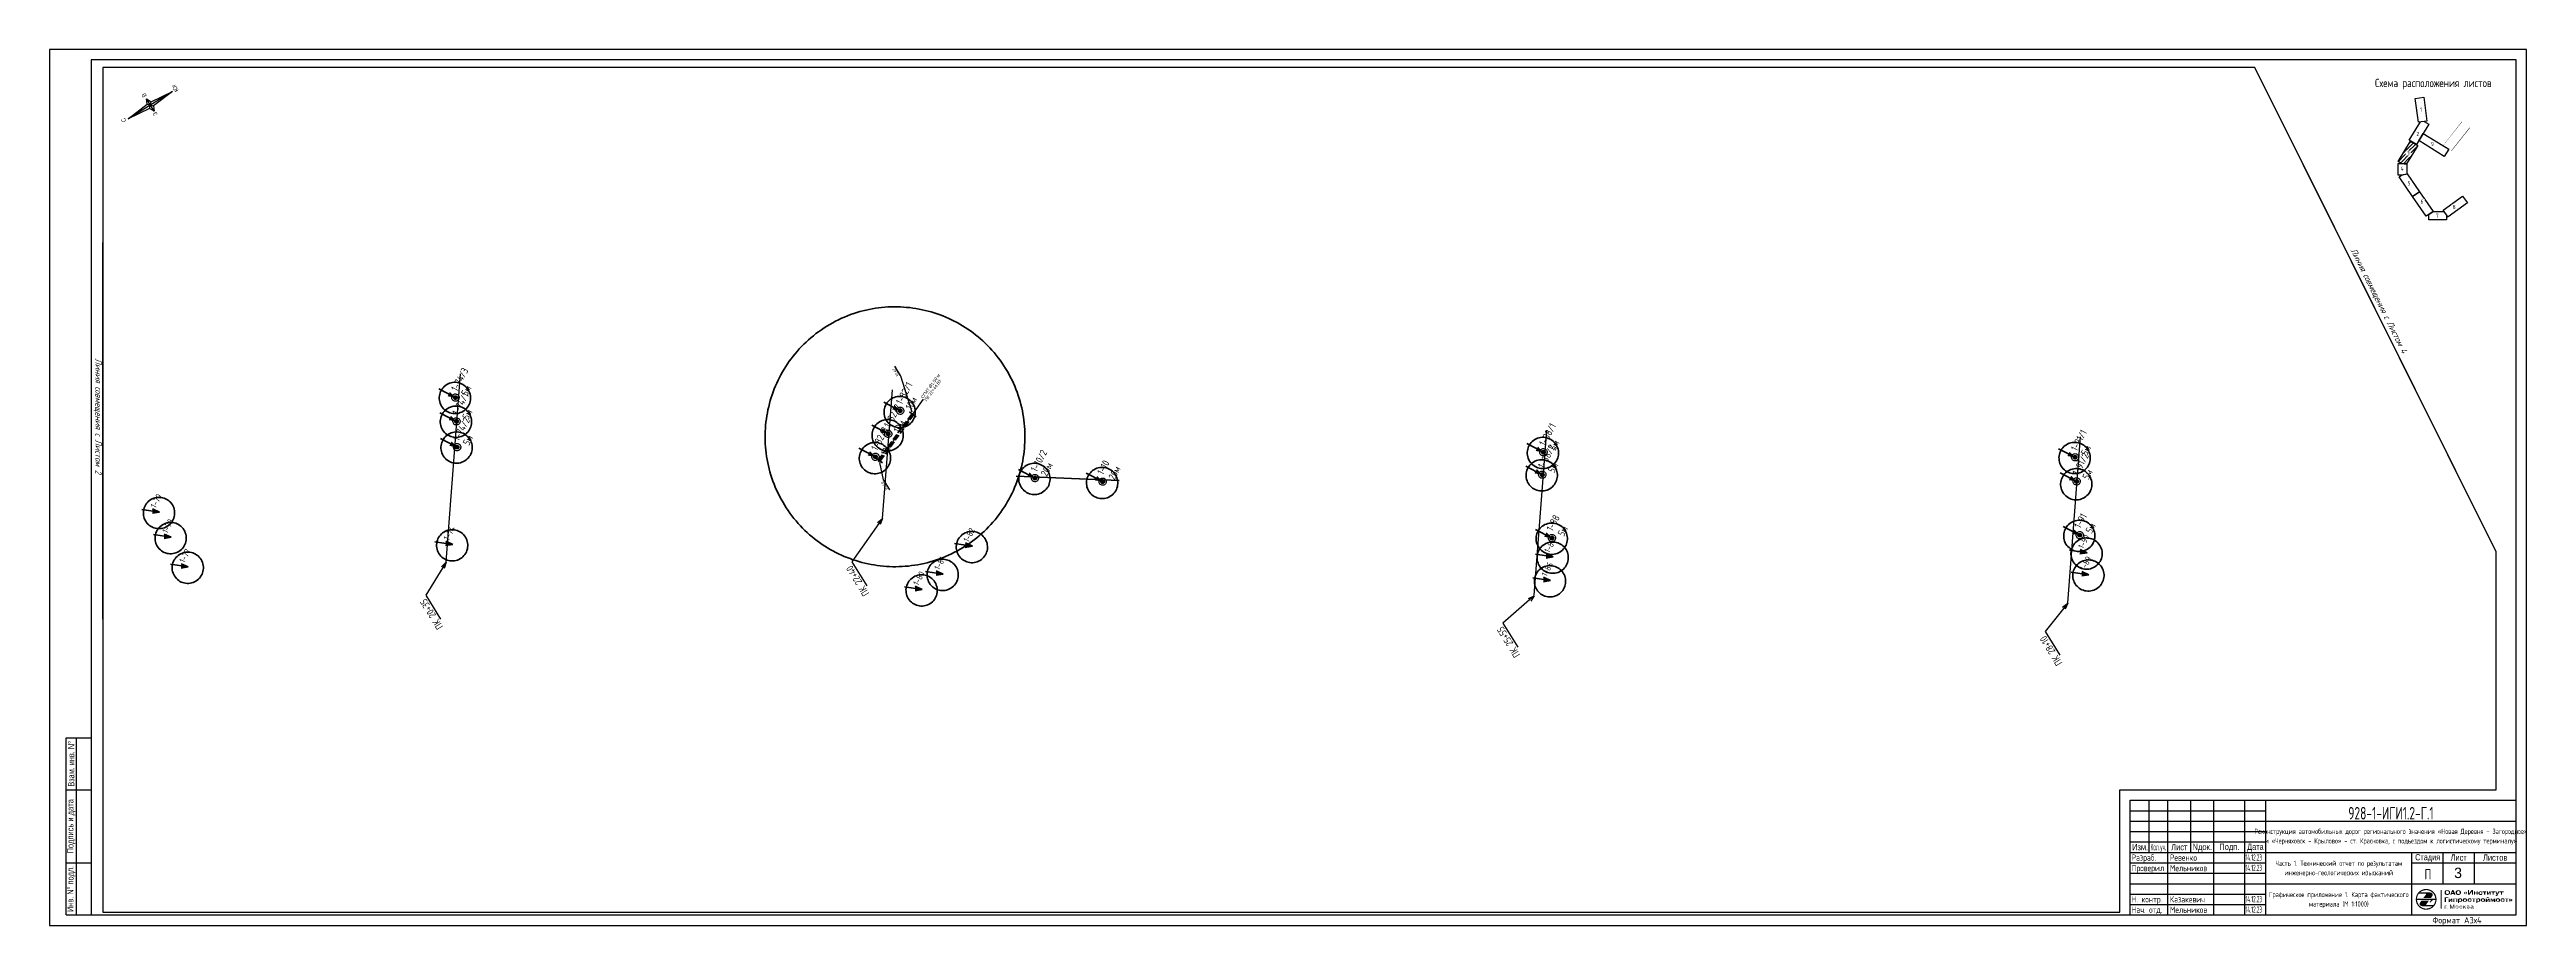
# Paper-space layout '3р' of a CAD drawing. Header units: metres. Extents: x -94 to 1094, y -55 to 365.
# The model-space entities are those that its viewports show. They can reach past a viewport. Long polylines and large blocks are cut down to what shows.
import ezdxf
from ezdxf import colors
from ezdxf.entities.mleader import LeaderData, LeaderLine
from ezdxf.enums import TextEntityAlignment as Align
from ezdxf.math import Vec2, Vec3

# ---------------------------------------------------------------- set-up
doc = ezdxf.new("R2010")
doc.units = ezdxf.units.M
doc.linetypes.add('Труба', pattern=[4, 3, -1])
doc.linetypes.add('ШтрихпунктирУтолщ', pattern=[12, 8, -2, 0, -2])
doc.layers.add('!РАЗГРАФКА', color=7, linetype='Continuous', plot=False)
doc.layers.add('!РАЗГРАФКА_ВЭ', color=251, linetype='Continuous', lineweight=15, plot=False)
doc.layers.add('_ИГЕОЛ Пробуренные ТСЗ+', color=250, linetype='Continuous', lineweight=100, plot=False)
for name, color, linetype, lineweight in [('!УО', 7, 'Continuous', 15), ('_ИГЕОЛ поперечники ОХ', 3, 'Continuous', 30), ('_ИГЕОЛ Пробуренные ТСЗ', 250, 'Continuous', 100), ('_ИГЕОЛ_намеченные скважины_П', 6, 'Continuous', 100), ('Водопропускные Трубы_ОХ_Выноска', 7, 'Continuous', 30), ('ВодопропускныеТрубы_ОХ', 160, 'Труба', 50)]:
    doc.layers.add(name, color=color, linetype=linetype, lineweight=lineweight)
for name, color, linetype in [('_Скважины', 5, 'Continuous'), ('_Точки опытных наблюдений', 4, 'Continuous'), ('Decoration', 7, 'Continuous'), ('T_BORDER', 9, 'Continuous'), ('T_LOGO', 7, 'Continuous'), ('T_Text', 7, 'Continuous'), ('T_Text_B', 10, 'Continuous'), ('T_Thin', 151, 'Continuous'), ('TEXT', 7, 'Continuous'), ('TEXT_B', 11, 'Continuous')]:
    doc.layers.add(name, color=color, linetype=linetype)
doc.layers.get('!РАЗГРАФКА_ВЭ').off()
doc.styles.add('$0$АД_Текст', font='isocpeur.ttf', dxfattribs={"width": 0.8})
doc.styles.add('RS', font='romans.shx', dxfattribs={"width": 0.64})
doc.styles.add('Simplex', font='simplex.shx', dxfattribs={"width": 0.75, "oblique": 18})
doc.styles.add('TITLE', font='arial.ttf', dxfattribs={"width": 0.8})
doc.styles.add('VNIPISIMPLEXCUR', font='simplex.shx', dxfattribs={"width": 0.8, "oblique": 15})
doc.styles.add('ГОСТ 2.304', font='CS_Gost2304.shx')

psp = doc.layouts.new('3р')

# ---------------------------------------------------------------- texts
at = {"layer": 'Decoration', "linetype": 'Continuous', "lineweight": 30, "char_height": 3, "width": 82.828, "attachment_point": 1, "style": 'Simplex'}
for s, insert, rotation in [('Линия совмещения с Листом 4', (1012.2, 270.1), 296.5029), ('Линия совмещения с Листом 2', (-69, 216.9), 270)]:
    psp.add_mtext(s, dxfattribs=dict(at, insert=insert, rotation=rotation))
at = {"layer": 'TEXT', "color": 0, "lineweight": -2, "style": 'RS', "width": 0.8}
psp.add_text('Формат А3х4', height=3, dxfattribs=at).set_placement((1048.9, -54))
at = {"layer": 'TEXT_B'}
psp.add_text('3', height=5, dxfattribs=at).set_placement((1061.2, -29.8), align=Align.MIDDLE)

msp = doc.modelspace()

# ---------------------------------------------------------------- blocks, each defined once
blk = doc.blocks.new('sh_0')
at = {"layer": 'T_BORDER'}
for p, q in [((-12, 0), (-12, 85)), ((-12, 85), (0, 85)), ((-7, 0), (-7, 85)), ((-12, 60), (0, 60)), ((-12, 25), (0, 25)), ((-12, 0), (0, 0))]:
    blk.add_line(p, q, dxfattribs=at)
at = {"layer": 'T_Text', "style": 'TITLE'}
for s, width, p in [('Взам. инв. N%%d', 0.7, (-9.5, 72.5)), ('Подпись и дата', 0.75, (-9.5, 42.5)), ('Инв. N%%d подл.', 0.7, (-9.5, 12.5))]:
    blk.add_text(s, height=3, rotation=90, dxfattribs=dict(at, width=width)).set_placement(p, align=Align.MIDDLE)
blk = doc.blocks.new('GIProStroyMost_01')
at = {"linetype": 'Continuous', "lineweight": 0}
h = blk.add_hatch(color=154, dxfattribs=at)
h.dxf.hatch_style = 1
h.paths.add_polyline_path([(-48.1, 7.5, 1), (-38.1, 7.5, 1)])
h.paths.add_polyline_path([(-38.7, 7.8), (-47.5, 7.8, -0.151225), (-46.6, 10.2), (-43.4, 10.2, -0.618819), (-43.2, 9.8), (-44.4, 8.2), (-40.8, 8.2), (-40.1, 9.1, 0.302227), (-40, 10.1, 0.266711), (-41.2, 10.8), (-46.1, 10.8, -0.628071)], flags=16)
h.paths.add_polyline_path([(-41.1, 7.2, -0.618819), (-40.9, 6.9), (-41.5, 6.1), (-40.9, 6.1), (-40.4, 6.7, -0.235469), (-39.3, 7.2), (-38.7, 7.2, -0.151225), (-39.6, 4.8), (-42.8, 4.8, -0.618819), (-43, 5.2), (-41.8, 6.8), (-45.4, 6.8), (-46.1, 5.9, 0.302227), (-46.2, 4.9, 0.266711), (-44.9, 4.2), (-40.1, 4.2, -0.628071), (-47.5, 7.2)], flags=16)
h = blk.add_hatch(color=154, dxfattribs=at)
h.dxf.hatch_style = 1
edge = h.paths.add_edge_path()
edge.add_spline(control_points=[(-34.3, 10.8), (-34.3, 10.8), (-34.3, 11.4), (-33.8, 11.9), (-33, 11.9), (-33, 11.9), (-32.1, 11.9), (-31.6, 11.4), (-31.6, 10.8)], knot_values=[0.4, 0.4, 0.4, 0.4, 0.5, 0.6, 0.6, 0.6, 0.6001, 1, 1, 1, 1], degree=3, periodic=0)
edge.add_spline(control_points=[(-31.6, 10.8), (-31.6, 10.1), (-32.1, 9.6), (-33, 9.6)], knot_values=[0, 0, 0, 0, 0.2, 0.2, 0.2, 0.2], degree=3, periodic=0)
edge.add_spline(control_points=[(-33, 9.6), (-33, 9.6), (-33.8, 9.6), (-34.3, 10.1), (-34.3, 10.8)], knot_values=[0.2, 0.2, 0.2, 0.2, 0.3, 0.4, 0.4, 0.4, 0.4], degree=3, periodic=0)
edge = h.paths.add_edge_path(flags=16)
edge.add_spline(control_points=[(-33, 11.5), (-32.5, 11.5), (-32.2, 11.2), (-32.2, 10.8), (-32.2, 10.8)], knot_values=[0.8, 0.8, 0.8, 0.8, 0.9, 1, 1, 1, 1], degree=3, periodic=0)
edge.add_spline(control_points=[(-32.2, 10.8), (-32.2, 10.8), (-32.2, 10.3), (-32.5, 10), (-33, 10), (-33, 10), (-33.4, 10), (-33.7, 10.3), (-33.7, 10.8)], knot_values=[0.4, 0.4, 0.4, 0.4, 0.5, 0.6, 0.6, 0.6, 0.6001, 1, 1, 1, 1], degree=3, periodic=0)
edge.add_spline(control_points=[(-33.7, 10.8), (-33.7, 11.2), (-33.4, 11.5), (-33, 11.5), (-33, 11.5)], knot_values=[0.4, 0.4, 0.4, 0.4, 0.6, 0.8, 0.8, 0.8, 0.8], degree=3, periodic=0)
h = blk.add_hatch(color=154, dxfattribs=at)
h.dxf.hatch_style = 1
edge = h.paths.add_edge_path(flags=16)
edge.add_spline(control_points=[(-28.4, 10.8), (-28.4, 11.2), (-28.1, 11.5), (-27.7, 11.5), (-27.7, 11.5), (-27.3, 11.5), (-27, 11.2), (-27, 10.8), (-27, 10.8)], knot_values=[0.4, 0.4, 0.4, 0.4, 0.8, 0.8, 0.8, 0.8001, 0.9, 1, 1, 1, 1], degree=3, periodic=0)
edge.add_spline(control_points=[(-27, 10.8), (-27, 10.8), (-27, 10.3), (-27.3, 10), (-27.7, 10), (-27.7, 10), (-28.1, 10), (-28.4, 10.3), (-28.4, 10.8)], knot_values=[0.4, 0.4, 0.4, 0.4, 0.5, 0.6, 0.6, 0.6, 0.6001, 1, 1, 1, 1], degree=3, periodic=0)
edge = h.paths.add_edge_path()
edge.add_spline(control_points=[(-29, 10.8), (-29, 10.8), (-29, 11.4), (-28.5, 11.9), (-27.7, 11.9), (-27.7, 11.9), (-26.9, 11.9), (-26.4, 11.4), (-26.4, 10.8)], knot_values=[0.4, 0.4, 0.4, 0.4, 0.5, 0.6, 0.6, 0.6, 0.6001, 1, 1, 1, 1], degree=3, periodic=0)
edge.add_spline(control_points=[(-26.4, 10.8), (-26.4, 10.1), (-26.9, 9.6), (-27.7, 9.6)], knot_values=[0, 0, 0, 0, 0.2, 0.2, 0.2, 0.2], degree=3, periodic=0)
edge.add_spline(control_points=[(-27.7, 9.6), (-27.7, 9.6), (-28.5, 9.6), (-29, 10.1), (-29, 10.8)], knot_values=[0.2, 0.2, 0.2, 0.2, 0.3, 0.4, 0.4, 0.4, 0.4], degree=3, periodic=0)
h = blk.add_hatch(color=154, dxfattribs=at)
h.dxf.hatch_style = 1
h.paths.add_polyline_path([(-36.2, 3.1), (-35.6, 3.1), (-35.6, 11.9), (-36.2, 11.9)])
for points in [[(-33.6, 6.3), (-33.6, 8.1), (-32.5, 8.1), (-32.5, 8.5), (-34.2, 8.5), (-34.2, 6.3)], [(-33.9, 3.1), (-33.9, 4.3), (-33.2, 4.3), (-33.2, 4.5), (-34.2, 4.5), (-34.2, 3.1)], [(-33, 3.3, 1), (-33.3, 3.3, 1)], [(-31.7, 6.3), (-31, 7.4), (-31, 6.3), (-30.5, 6.3), (-30.5, 7.9), (-31.1, 7.9), (-31.8, 6.9), (-31.8, 7.9), (-32.3, 7.9), (-32.3, 6.3)], [(-31.3, 3.1), (-31.3, 4.6), (-30.8, 3.1), (-30.5, 3.1), (-29.9, 4.6), (-29.9, 3.1), (-29.6, 3.1), (-29.6, 4.9), (-30, 4.9), (-30.6, 3.4), (-31.2, 4.9), (-31.6, 4.9), (-31.6, 3.1)], [(-29.6, 6.3), (-29.6, 7.6), (-28.7, 7.6), (-28.7, 6.3), (-28.2, 6.3), (-28.2, 7.9), (-30.1, 7.9), (-30.1, 6.3)], [(-25, 3.1), (-25, 3.6), (-24.8, 3.8), (-24.3, 3.1), (-24, 3.1), (-24.6, 4), (-24.1, 4.5), (-24.4, 4.5), (-25, 3.9), (-25, 4.5), (-25.3, 4.5), (-25.3, 3.1)], [(-22.3, 9.7), (-21.2, 11.2), (-21.2, 9.7), (-20.7, 9.7), (-20.7, 11.9), (-21.4, 11.9), (-22.5, 10.3), (-22.5, 11.9), (-23, 11.9), (-23, 9.7)], [(-20, 6.3), (-20, 7.6), (-19.4, 7.6), (-19.4, 7.9), (-21.1, 7.9), (-21.1, 7.6), (-20.5, 7.6), (-20.5, 6.3)], [(-19.7, 9.7), (-19.7, 10.3), (-18.9, 10.3), (-18.9, 9.7), (-18.4, 9.7), (-18.4, 11.3), (-18.9, 11.3), (-18.9, 10.7), (-19.7, 10.7), (-19.7, 11.3), (-20.2, 11.3), (-20.2, 9.7)], [(-14.8, 9.7), (-14.8, 10.9), (-14.2, 10.9), (-14.2, 11.3), (-16, 11.3), (-16, 10.9), (-15.3, 10.9), (-15.3, 9.7)], [(-13.9, 6.3), (-13.1, 7.4), (-13.1, 6.3), (-12.7, 6.3), (-12.7, 7.9), (-13.2, 7.9), (-14, 6.9), (-14, 7.9), (-14.5, 7.9), (-14.5, 6.3)], [(-13.4, 9.7), (-12.6, 10.8), (-12.6, 9.7), (-12.1, 9.7), (-12.1, 11.3), (-12.7, 11.3), (-13.5, 10.2), (-13.5, 11.3), (-13.9, 11.3), (-13.9, 9.7)], [(-11.8, 6.3), (-11.8, 7.4), (-11.3, 6.4), (-11, 6.4), (-10.5, 7.4), (-10.5, 6.3), (-10, 6.3), (-10, 7.9), (-10.7, 7.9), (-11.1, 6.9), (-11.6, 7.9), (-12.2, 7.9), (-12.2, 6.3)], [(-10.7, 9.7), (-10.7, 10.9), (-10.1, 10.9), (-10.1, 11.3), (-11.9, 11.3), (-11.9, 10.9), (-11.2, 10.9), (-11.2, 9.7)], [(-6.7, 9.7), (-6.7, 10.9), (-6, 10.9), (-6, 11.3), (-7.8, 11.3), (-7.8, 10.9), (-7.2, 10.9), (-7.2, 9.7)], [(-4.2, 6.3), (-4.2, 7.6), (-3.5, 7.6), (-3.5, 7.9), (-5.3, 7.9), (-5.3, 7.6), (-4.7, 7.6), (-4.7, 6.3)]]:
    blk.add_hatch(color=154, dxfattribs=at).paths.add_polyline_path(points)
h = blk.add_hatch(color=154, dxfattribs=at)
h.paths.add_polyline_path([(-31, 9.7), (-30.8, 10.1), (-29.9, 10.1), (-29.7, 9.7), (-29, 9.7), (-30, 11.9), (-30.6, 11.9), (-31.6, 9.7)])
h.paths.add_polyline_path([(-30.6, 10.6), (-30.4, 11.2), (-30.1, 10.6)], flags=16)
h = blk.add_hatch(color=154, dxfattribs=at)
edge = h.paths.add_edge_path()
edge.add_spline(control_points=[(-28.3, 3.1), (-27.8, 3.1), (-27.6, 3.5), (-27.6, 3.8), (-27.6, 3.8)], knot_values=[0.2, 0.2, 0.2, 0.2, 0.3, 0.4, 0.4, 0.4, 0.4], degree=3, periodic=0)
edge.add_spline(control_points=[(-27.6, 3.8), (-27.6, 4.1), (-27.8, 4.5), (-28.3, 4.5)], knot_values=[0, 0, 0, 0, 0.2, 0.2, 0.2, 0.2], degree=3, periodic=0)
edge.add_spline(control_points=[(-28.3, 4.5), (-28.8, 4.5), (-29, 4.1), (-29, 3.8), (-29, 3.8)], knot_values=[0.400002, 0.400002, 0.400002, 0.400002, 0.600002, 0.800002, 0.800002, 0.800002, 0.800002], degree=3, periodic=0)
edge.add_spline(control_points=[(-29, 3.8), (-29, 3.5), (-28.8, 3.1), (-28.3, 3.1)], knot_values=[0.800002, 0.800002, 0.800002, 0.800002, 1, 1, 1, 1], degree=3, periodic=0)
edge = h.paths.add_edge_path(flags=16)
edge.add_spline(control_points=[(-27.9, 3.8), (-27.9, 3.6), (-28, 3.3), (-28.3, 3.3)], knot_values=[0, 0, 0, 0, 0.2, 0.2, 0.2, 0.2], degree=3, periodic=0)
edge.add_spline(control_points=[(-28.3, 3.3), (-28.7, 3.3), (-28.8, 3.6), (-28.8, 3.8), (-28.8, 3.8), (-28.8, 4), (-28.7, 4.3), (-28.3, 4.3)], knot_values=[0.400002, 0.400002, 0.400002, 0.400002, 0.800002, 0.800002, 0.800002, 0.800102, 1, 1, 1, 1], degree=3, periodic=0)
edge.add_spline(control_points=[(-28.3, 4.3), (-28, 4.3), (-27.9, 4), (-27.9, 3.8), (-27.9, 3.8)], knot_values=[0.2, 0.2, 0.2, 0.2, 0.3, 0.4, 0.4, 0.4, 0.4], degree=3, periodic=0)
h = blk.add_hatch(color=154, dxfattribs=at)
edge = h.paths.add_edge_path()
edge.add_line((-27.3, 5.7), (-27.3, 6.5))
edge.add_spline(control_points=[(-27.3, 6.5), (-27.2, 6.3), (-27, 6.3), (-26.7, 6.3), (-26.7, 6.3)], knot_values=[0.3, 0.3, 0.3, 0.3, 0.35, 0.4, 0.4, 0.4, 0.4], degree=3, periodic=0)
edge.add_spline(control_points=[(-26.7, 6.3), (-26.2, 6.3), (-25.8, 6.6), (-25.8, 7.1), (-25.8, 7.1)], knot_values=[0.2, 0.2, 0.2, 0.2, 0.25, 0.3, 0.3, 0.3, 0.3], degree=3, periodic=0)
edge.add_spline(control_points=[(-25.8, 7.1), (-25.8, 7.6), (-26.2, 8), (-26.7, 8), (-26.7, 8)], knot_values=[0.1, 0.1, 0.1, 0.1, 0.15, 0.2, 0.2, 0.2, 0.2], degree=3, periodic=0)
edge.add_spline(control_points=[(-26.7, 8), (-27, 8), (-27.2, 7.9), (-27.3, 7.8)], knot_values=[0, 0, 0, 0, 0.1, 0.1, 0.1, 0.1], degree=3, periodic=0)
edge.add_line((-27.3, 7.8), (-27.3, 7.9))
edge.add_line((-27.3, 7.9), (-27.8, 7.9))
edge.add_line((-27.8, 7.9), (-27.8, 5.7))
edge.add_line((-27.8, 5.7), (-27.3, 5.7))
edge = h.paths.add_edge_path(flags=16)
edge.add_spline(control_points=[(-26.8, 6.6), (-27.1, 6.6), (-27.3, 6.8), (-27.3, 7.1)], knot_values=[0, 0, 0, 0, 0.2, 0.2, 0.2, 0.2], degree=3, periodic=0)
edge.add_spline(control_points=[(-27.3, 7.1), (-27.3, 7.4), (-27.1, 7.6), (-26.8, 7.6), (-26.8, 7.6)], knot_values=[0.400002, 0.400002, 0.400002, 0.400002, 0.600002, 0.800002, 0.800002, 0.800002, 0.800002], degree=3, periodic=0)
edge.add_spline(control_points=[(-26.8, 7.6), (-26.5, 7.6), (-26.3, 7.4), (-26.3, 7.1)], knot_values=[0.800002, 0.800002, 0.800002, 0.800002, 1, 1, 1, 1], degree=3, periodic=0)
edge.add_spline(control_points=[(-26.3, 7.1), (-26.3, 6.8), (-26.5, 6.6), (-26.8, 6.6), (-26.8, 6.6)], knot_values=[0.2, 0.2, 0.2, 0.2, 0.3, 0.4, 0.4, 0.4, 0.4], degree=3, periodic=0)
h = blk.add_hatch(color=154, dxfattribs=at)
edge = h.paths.add_edge_path()
edge.add_spline(control_points=[(-26.4, 3.1), (-26.4, 3.1), (-26.4, 3.1), (-26.4, 3.1), (-26.4, 3.1), (-26, 3.1), (-25.9, 3.4), (-25.8, 3.6), (-25.8, 3.6)], knot_values=[0.454545, 0.454545, 0.454545, 0.454545, 0.477274, 0.477274, 0.477274, 0.477374, 0.500001, 0.545455, 0.545455, 0.545455, 0.545455], degree=3, periodic=0)
edge.add_line((-25.8, 3.6), (-26.1, 3.6))
edge.add_spline(control_points=[(-26.1, 3.6), (-26.1, 3.4), (-26.3, 3.3), (-26.4, 3.3), (-26.4, 3.3)], knot_values=[0.272727, 0.272727, 0.272727, 0.272727, 0.318182, 0.363636, 0.363636, 0.363636, 0.363636], degree=3, periodic=0)
edge.add_spline(control_points=[(-26.4, 3.3), (-26.8, 3.3), (-26.8, 3.6), (-26.8, 3.8), (-26.8, 3.8)], knot_values=[0.181818, 0.181818, 0.181818, 0.181818, 0.227273, 0.272727, 0.272727, 0.272727, 0.272727], degree=3, periodic=0)
edge.add_spline(control_points=[(-26.8, 3.8), (-26.8, 4), (-26.8, 4.3), (-26.4, 4.3), (-26.4, 4.3)], knot_values=[0.090909, 0.090909, 0.090909, 0.090909, 0.136364, 0.181818, 0.181818, 0.181818, 0.181818], degree=3, periodic=0)
edge.add_spline(control_points=[(-26.4, 4.3), (-26.2, 4.3), (-26.1, 4.2), (-26.1, 4)], knot_values=[0, 0, 0, 0, 0.090909, 0.090909, 0.090909, 0.090909], degree=3, periodic=0)
edge.add_line((-26.1, 4), (-25.8, 4))
edge.add_spline(control_points=[(-25.8, 4), (-25.8, 4.2), (-26, 4.5), (-26.4, 4.5), (-26.4, 4.5)], knot_values=[0.636365, 0.636365, 0.636365, 0.636365, 0.681819, 0.727274, 0.727274, 0.727274, 0.727274], degree=3, periodic=0)
edge.add_spline(control_points=[(-26.4, 4.5), (-26.9, 4.5), (-27.1, 4.2), (-27.1, 3.8)], knot_values=[0.727274, 0.727274, 0.727274, 0.727274, 0.818182, 0.818182, 0.818182, 0.818182], degree=3, periodic=0)
edge.add_spline(control_points=[(-27.1, 3.8), (-27.1, 3.8), (-27.1, 3.8), (-27.1, 3.8), (-27.1, 3.8), (-27.1, 3.4), (-26.9, 3.1), (-26.4, 3.1)], knot_values=[0.545455, 0.545455, 0.545455, 0.545455, 0.590911, 0.590911, 0.590911, 0.591011, 0.636365, 0.636365, 0.636365, 0.636365], degree=3, periodic=0)
h = blk.add_hatch(color=154, dxfattribs=at)
edge = h.paths.add_edge_path()
edge.add_spline(control_points=[(-24.5, 6.3), (-23.9, 6.3), (-23.5, 6.6), (-23.5, 7.1), (-23.5, 7.1)], knot_values=[0.2, 0.2, 0.2, 0.2, 0.3, 0.4, 0.4, 0.4, 0.4], degree=3, periodic=0)
edge.add_spline(control_points=[(-23.5, 7.1), (-23.5, 7.7), (-23.9, 8), (-24.5, 8)], knot_values=[0, 0, 0, 0, 0.2, 0.2, 0.2, 0.2], degree=3, periodic=0)
edge.add_spline(control_points=[(-24.5, 8), (-25.2, 8), (-25.6, 7.7), (-25.6, 7.1), (-25.6, 7.1)], knot_values=[0.400002, 0.400002, 0.400002, 0.400002, 0.600002, 0.800002, 0.800002, 0.800002, 0.800002], degree=3, periodic=0)
edge.add_spline(control_points=[(-25.6, 7.1), (-25.6, 6.6), (-25.2, 6.3), (-24.5, 6.3)], knot_values=[0.800002, 0.800002, 0.800002, 0.800002, 1, 1, 1, 1], degree=3, periodic=0)
edge = h.paths.add_edge_path(flags=16)
edge.add_spline(control_points=[(-24, 7.1), (-24, 6.8), (-24.2, 6.6), (-24.5, 6.6)], knot_values=[0, 0, 0, 0, 0.2, 0.2, 0.2, 0.2], degree=3, periodic=0)
edge.add_spline(control_points=[(-24.5, 6.6), (-24.8, 6.6), (-25, 6.8), (-25, 7.1), (-25, 7.1)], knot_values=[0.400002, 0.400002, 0.400002, 0.400002, 0.600002, 0.800002, 0.800002, 0.800002, 0.800002], degree=3, periodic=0)
edge.add_spline(control_points=[(-25, 7.1), (-25, 7.4), (-24.8, 7.6), (-24.5, 7.6)], knot_values=[0.800002, 0.800002, 0.800002, 0.800002, 1, 1, 1, 1], degree=3, periodic=0)
edge.add_spline(control_points=[(-24.5, 7.6), (-24.2, 7.6), (-24, 7.4), (-24, 7.1), (-24, 7.1)], knot_values=[0.2, 0.2, 0.2, 0.2, 0.3, 0.4, 0.4, 0.4, 0.4], degree=3, periodic=0)
h = blk.add_hatch(color=154, dxfattribs=at)
h.paths.add_polyline_path([(-24.3, 10.2), (-24.6, 10.5), (-24.3, 10.7), (-24.3, 11.2), (-24.9, 10.6), (-24.9, 10.3), (-24.3, 9.8)])
h.paths.add_polyline_path([(-23.5, 10.2), (-23.8, 10.5), (-23.5, 10.7), (-23.5, 11.2), (-24.1, 10.6), (-24.1, 10.3), (-23.5, 9.8)])
h = blk.add_hatch(color=154, dxfattribs=at)
edge = h.paths.add_edge_path()
edge.add_spline(control_points=[(-22.8, 3.1), (-22.5, 3.1), (-22.3, 3.3), (-22.3, 3.5), (-22.3, 3.5)], knot_values=[0.375001, 0.375001, 0.375001, 0.375001, 0.437501, 0.500001, 0.500001, 0.500001, 0.500001], degree=3, periodic=0)
edge.add_spline(control_points=[(-22.3, 3.5), (-22.3, 3.7), (-22.4, 3.8), (-22.6, 3.8)], knot_values=[0.500001, 0.500001, 0.500001, 0.500001, 0.625, 0.625, 0.625, 0.625], degree=3, periodic=0)
edge.add_spline(control_points=[(-22.6, 3.8), (-22.5, 3.9), (-22.4, 4), (-22.4, 4.1), (-22.4, 4.1)], knot_values=[0.25, 0.25, 0.25, 0.25, 0.3125, 0.375, 0.375, 0.375, 0.375], degree=3, periodic=0)
edge.add_spline(control_points=[(-22.4, 4.1), (-22.4, 4.3), (-22.5, 4.5), (-22.8, 4.5), (-22.8, 4.5)], knot_values=[0.125, 0.125, 0.125, 0.125, 0.1875, 0.25, 0.25, 0.25, 0.25], degree=3, periodic=0)
edge.add_line((-22.8, 4.5), (-23.5, 4.5))
edge.add_line((-23.5, 4.5), (-23.5, 3.2))
edge.add_line((-23.5, 3.2), (-22.8, 3.1))
edge = h.paths.add_edge_path(flags=16)
edge.add_line((-23.3, 3.3), (-23.3, 3.7))
edge.add_line((-23.3, 3.7), (-22.9, 3.7))
edge.add_spline(control_points=[(-22.9, 3.7), (-22.6, 3.7), (-22.5, 3.7), (-22.5, 3.5), (-22.5, 3.5)], knot_values=[0.333333, 0.333333, 0.333333, 0.333333, 0.416667, 0.5, 0.5, 0.5, 0.5], degree=3, periodic=0)
edge.add_spline(control_points=[(-22.5, 3.5), (-22.5, 3.4), (-22.6, 3.3), (-22.8, 3.3), (-22.8, 3.3)], knot_values=[0.166667, 0.166667, 0.166667, 0.166667, 0.25, 0.333333, 0.333333, 0.333333, 0.333333], degree=3, periodic=0)
edge.add_line((-22.8, 3.3), (-23.3, 3.3))
edge = h.paths.add_edge_path(flags=16)
edge.add_line((-23.3, 3.9), (-23.3, 4.3))
edge.add_line((-23.3, 4.3), (-22.9, 4.3))
edge.add_spline(control_points=[(-22.9, 4.3), (-22.7, 4.3), (-22.6, 4.2), (-22.6, 4.1), (-22.6, 4.1)], knot_values=[0.333333, 0.333333, 0.333333, 0.333333, 0.416667, 0.5, 0.5, 0.5, 0.5], degree=3, periodic=0)
edge.add_spline(control_points=[(-22.6, 4.1), (-22.6, 4), (-22.7, 3.9), (-22.9, 3.9), (-22.9, 3.9)], knot_values=[0.166667, 0.166667, 0.166667, 0.166667, 0.25, 0.333333, 0.333333, 0.333333, 0.333333], degree=3, periodic=0)
edge.add_line((-22.9, 3.9), (-23.3, 3.9))
h = blk.add_hatch(color=154, dxfattribs=at)
edge = h.paths.add_edge_path()
edge.add_spline(control_points=[(-21.3, 7.3), (-21.3, 7.8), (-21.7, 8), (-22.2, 8), (-22.2, 8)], knot_values=[0.636365, 0.636365, 0.636365, 0.636365, 0.681819, 0.727274, 0.727274, 0.727274, 0.727274], degree=3, periodic=0)
edge.add_spline(control_points=[(-22.2, 8), (-22.9, 8), (-23.3, 7.7), (-23.3, 7.1)], knot_values=[0.727274, 0.727274, 0.727274, 0.727274, 0.818182, 0.818182, 0.818182, 0.818182], degree=3, periodic=0)
edge.add_spline(control_points=[(-23.3, 7.1), (-23.3, 7.1), (-23.3, 7.1), (-23.3, 7.1), (-23.3, 7.1), (-23.3, 6.6), (-22.9, 6.3), (-22.3, 6.3)], knot_values=[0.545455, 0.545455, 0.545455, 0.545455, 0.590911, 0.590911, 0.590911, 0.591011, 0.636365, 0.636365, 0.636365, 0.636365], degree=3, periodic=0)
edge.add_spline(control_points=[(-22.3, 6.3), (-22.3, 6.3), (-22.3, 6.3), (-22.3, 6.3), (-22.3, 6.3), (-21.7, 6.3), (-21.3, 6.6), (-21.3, 7), (-21.3, 7)], knot_values=[0.454545, 0.454545, 0.454545, 0.454545, 0.477274, 0.477274, 0.477274, 0.477374, 0.500001, 0.545455, 0.545455, 0.545455, 0.545455], degree=3, periodic=0)
edge.add_line((-21.3, 7), (-21.8, 7))
edge.add_spline(control_points=[(-21.8, 7), (-21.9, 6.8), (-22, 6.6), (-22.3, 6.6), (-22.3, 6.6)], knot_values=[0.272727, 0.272727, 0.272727, 0.272727, 0.318182, 0.363636, 0.363636, 0.363636, 0.363636], degree=3, periodic=0)
edge.add_spline(control_points=[(-22.3, 6.6), (-22.5, 6.6), (-22.7, 6.8), (-22.7, 7.1), (-22.7, 7.1)], knot_values=[0.181818, 0.181818, 0.181818, 0.181818, 0.227273, 0.272727, 0.272727, 0.272727, 0.272727], degree=3, periodic=0)
edge.add_spline(control_points=[(-22.7, 7.1), (-22.7, 7.4), (-22.5, 7.6), (-22.3, 7.6), (-22.3, 7.6)], knot_values=[0.090909, 0.090909, 0.090909, 0.090909, 0.136364, 0.181818, 0.181818, 0.181818, 0.181818], degree=3, periodic=0)
edge.add_spline(control_points=[(-22.3, 7.6), (-22, 7.6), (-21.9, 7.5), (-21.8, 7.3)], knot_values=[0, 0, 0, 0, 0.090909, 0.090909, 0.090909, 0.090909], degree=3, periodic=0)
edge.add_line((-21.8, 7.3), (-21.3, 7.3))
h = blk.add_hatch(color=154, dxfattribs=at)
edge = h.paths.add_edge_path()
edge.add_spline(control_points=[(-21.5, 4.1), (-21.4, 4.2), (-21.4, 4.3), (-21.1, 4.3), (-21.1, 4.3)], knot_values=[0.750001, 0.750001, 0.750001, 0.750001, 0.781251, 0.812501, 0.812501, 0.812501, 0.812501], degree=3, periodic=0)
edge.add_spline(control_points=[(-21.1, 4.3), (-20.9, 4.3), (-20.8, 4.2), (-20.8, 4.1)], knot_values=[0.812501, 0.812501, 0.812501, 0.812501, 0.875, 0.875, 0.875, 0.875], degree=3, periodic=0)
edge.add_spline(control_points=[(-20.8, 4.1), (-20.8, 4.1), (-20.8, 4.1), (-20.8, 4.1), (-20.8, 4.1), (-20.8, 4), (-20.8, 3.9), (-21.2, 3.9), (-21.2, 3.9)], knot_values=[0.6875, 0.6875, 0.6875, 0.6875, 0.703126, 0.703126, 0.703126, 0.703226, 0.718751, 0.750001, 0.750001, 0.750001, 0.750001], degree=3, periodic=0)
edge.add_spline(control_points=[(-21.2, 3.9), (-21.7, 3.9), (-21.8, 3.6), (-21.8, 3.5), (-21.8, 3.5)], knot_values=[0.562501, 0.562501, 0.562501, 0.562501, 0.593751, 0.625001, 0.625001, 0.625001, 0.625001], degree=3, periodic=0)
edge.add_spline(control_points=[(-21.8, 3.5), (-21.8, 3.3), (-21.6, 3.1), (-21.3, 3.1)], knot_values=[0.625001, 0.625001, 0.625001, 0.625001, 0.6875, 0.6875, 0.6875, 0.6875], degree=3, periodic=0)
edge.add_spline(control_points=[(-21.3, 3.1), (-21.3, 3.1), (-21.3, 3.1), (-21.3, 3.1), (-21.3, 3.1), (-21, 3.1), (-20.8, 3.2), (-20.7, 3.3), (-20.7, 3.3)], knot_values=[0.5, 0.5, 0.5, 0.5, 0.515626, 0.515626, 0.515626, 0.515726, 0.531251, 0.562501, 0.562501, 0.562501, 0.562501], degree=3, periodic=0)
edge.add_spline(control_points=[(-20.7, 3.3), (-20.7, 3.2), (-20.7, 3.1), (-20.5, 3.1), (-20.5, 3.1)], knot_values=[0.4375, 0.4375, 0.4375, 0.4375, 0.46875, 0.5, 0.5, 0.5, 0.5], degree=3, periodic=0)
edge.add_spline(control_points=[(-20.5, 3.1), (-20.4, 3.1), (-20.4, 3.1), (-20.3, 3.1), (-20.3, 3.1)], knot_values=[0.375, 0.375, 0.375, 0.375, 0.40625, 0.4375, 0.4375, 0.4375, 0.4375], degree=3, periodic=0)
edge.add_line((-20.3, 3.2), (-20.3, 3.3))
edge.add_spline(control_points=[(-20.3, 3.3), (-20.4, 3.3), (-20.4, 3.3), (-20.4, 3.3), (-20.4, 3.3)], knot_values=[0.25, 0.25, 0.25, 0.25, 0.28125, 0.3125, 0.3125, 0.3125, 0.3125], degree=3, periodic=0)
edge.add_spline(control_points=[(-20.4, 3.3), (-20.5, 3.3), (-20.5, 3.3), (-20.5, 3.4), (-20.5, 3.4)], knot_values=[0.1875, 0.1875, 0.1875, 0.1875, 0.21875, 0.25, 0.25, 0.25, 0.25], degree=3, periodic=0)
edge.add_line((-20.5, 3.4), (-20.5, 4.1))
edge.add_spline(control_points=[(-20.5, 4.1), (-20.5, 4.5), (-20.9, 4.5), (-21.1, 4.5), (-21.1, 4.5)], knot_values=[0.0625, 0.0625, 0.0625, 0.0625, 0.09375, 0.125, 0.125, 0.125, 0.125], degree=3, periodic=0)
edge.add_spline(control_points=[(-21.1, 4.5), (-21.4, 4.5), (-21.7, 4.4), (-21.7, 4.1)], knot_values=[0, 0, 0, 0, 0.0625, 0.0625, 0.0625, 0.0625], degree=3, periodic=0)
edge.add_line((-21.7, 4.1), (-21.5, 4.1))
edge = h.paths.add_edge_path(flags=16)
edge.add_spline(control_points=[(-21.5, 3.5), (-21.5, 3.7), (-21.3, 3.7), (-21.2, 3.7), (-21.2, 3.7)], knot_values=[0.166667, 0.166667, 0.166667, 0.166667, 0.25, 0.333333, 0.333333, 0.333333, 0.333333], degree=3, periodic=0)
edge.add_spline(control_points=[(-21.2, 3.7), (-20.9, 3.8), (-20.8, 3.8), (-20.8, 3.8)], knot_values=[0, 0, 0, 0, 0.166667, 0.166667, 0.166667, 0.166667], degree=3, periodic=0)
edge.add_line((-20.8, 3.8), (-20.8, 3.6))
edge.add_spline(control_points=[(-20.8, 3.6), (-20.8, 3.4), (-21, 3.3), (-21.2, 3.3), (-21.2, 3.3)], knot_values=[0.333335, 0.333335, 0.333335, 0.333335, 0.416668, 0.500002, 0.500002, 0.500002, 0.500002], degree=3, periodic=0)
edge.add_spline(control_points=[(-21.2, 3.3), (-21.4, 3.3), (-21.5, 3.4), (-21.5, 3.5)], knot_values=[0.500002, 0.500002, 0.500002, 0.500002, 0.666667, 0.666667, 0.666667, 0.666667], degree=3, periodic=0)
h = blk.add_hatch(color=154, dxfattribs=at)
edge = h.paths.add_edge_path()
edge.add_line((-18.6, 5.7), (-18.6, 6.5))
edge.add_spline(control_points=[(-18.6, 6.5), (-18.5, 6.3), (-18.3, 6.3), (-18.1, 6.3), (-18.1, 6.3)], knot_values=[0.3, 0.3, 0.3, 0.3, 0.35, 0.4, 0.4, 0.4, 0.4], degree=3, periodic=0)
edge.add_spline(control_points=[(-18.1, 6.3), (-17.5, 6.3), (-17.1, 6.6), (-17.1, 7.1), (-17.1, 7.1)], knot_values=[0.2, 0.2, 0.2, 0.2, 0.25, 0.3, 0.3, 0.3, 0.3], degree=3, periodic=0)
edge.add_spline(control_points=[(-17.1, 7.1), (-17.1, 7.6), (-17.5, 8), (-18.1, 8), (-18.1, 8)], knot_values=[0.1, 0.1, 0.1, 0.1, 0.15, 0.2, 0.2, 0.2, 0.2], degree=3, periodic=0)
edge.add_spline(control_points=[(-18.1, 8), (-18.3, 8), (-18.5, 7.9), (-18.6, 7.8)], knot_values=[0, 0, 0, 0, 0.1, 0.1, 0.1, 0.1], degree=3, periodic=0)
edge.add_line((-18.6, 7.8), (-18.6, 7.9))
edge.add_line((-18.6, 7.9), (-19.1, 7.9))
edge.add_line((-19.1, 7.9), (-19.1, 5.7))
edge.add_line((-19.1, 5.7), (-18.6, 5.7))
edge = h.paths.add_edge_path(flags=16)
edge.add_spline(control_points=[(-18.2, 6.6), (-18.4, 6.6), (-18.6, 6.8), (-18.6, 7.1)], knot_values=[0, 0, 0, 0, 0.2, 0.2, 0.2, 0.2], degree=3, periodic=0)
edge.add_spline(control_points=[(-18.6, 7.1), (-18.6, 7.4), (-18.4, 7.6), (-18.1, 7.6), (-18.1, 7.6)], knot_values=[0.400002, 0.400002, 0.400002, 0.400002, 0.600002, 0.800002, 0.800002, 0.800002, 0.800002], degree=3, periodic=0)
edge.add_spline(control_points=[(-18.1, 7.6), (-17.9, 7.6), (-17.7, 7.4), (-17.7, 7.1)], knot_values=[0.800002, 0.800002, 0.800002, 0.800002, 1, 1, 1, 1], degree=3, periodic=0)
edge.add_spline(control_points=[(-17.7, 7.1), (-17.7, 6.8), (-17.9, 6.6), (-18.2, 6.6), (-18.2, 6.6)], knot_values=[0.2, 0.2, 0.2, 0.2, 0.3, 0.4, 0.4, 0.4, 0.4], degree=3, periodic=0)
h = blk.add_hatch(color=154, dxfattribs=at)
edge = h.paths.add_edge_path()
edge.add_spline(control_points=[(-16.1, 10.7), (-16.1, 11.1), (-16.5, 11.3), (-17, 11.3), (-17, 11.3)], knot_values=[0.636365, 0.636365, 0.636365, 0.636365, 0.681819, 0.727274, 0.727274, 0.727274, 0.727274], degree=3, periodic=0)
edge.add_spline(control_points=[(-17, 11.3), (-17.7, 11.3), (-18.1, 11), (-18.1, 10.5)], knot_values=[0.727274, 0.727274, 0.727274, 0.727274, 0.818182, 0.818182, 0.818182, 0.818182], degree=3, periodic=0)
edge.add_spline(control_points=[(-18.1, 10.5), (-18.1, 10.5), (-18.1, 10.5), (-18.1, 10.5), (-18.1, 10.5), (-18.1, 9.9), (-17.7, 9.6), (-17.1, 9.6)], knot_values=[0.545455, 0.545455, 0.545455, 0.545455, 0.590911, 0.590911, 0.590911, 0.591011, 0.636365, 0.636365, 0.636365, 0.636365], degree=3, periodic=0)
edge.add_spline(control_points=[(-17.1, 9.6), (-17.1, 9.6), (-17.1, 9.6), (-17.1, 9.6), (-17.1, 9.6), (-16.5, 9.6), (-16.1, 9.9), (-16.1, 10.3), (-16.1, 10.3)], knot_values=[0.454545, 0.454545, 0.454545, 0.454545, 0.477274, 0.477274, 0.477274, 0.477374, 0.500001, 0.545455, 0.545455, 0.545455, 0.545455], degree=3, periodic=0)
edge.add_line((-16.1, 10.3), (-16.6, 10.3))
edge.add_spline(control_points=[(-16.6, 10.3), (-16.7, 10.1), (-16.8, 10), (-17.1, 10), (-17.1, 10)], knot_values=[0.272727, 0.272727, 0.272727, 0.272727, 0.318182, 0.363636, 0.363636, 0.363636, 0.363636], degree=3, periodic=0)
edge.add_spline(control_points=[(-17.1, 10), (-17.3, 10), (-17.5, 10.2), (-17.5, 10.5), (-17.5, 10.5)], knot_values=[0.181818, 0.181818, 0.181818, 0.181818, 0.227273, 0.272727, 0.272727, 0.272727, 0.272727], degree=3, periodic=0)
edge.add_spline(control_points=[(-17.5, 10.5), (-17.5, 10.8), (-17.3, 11), (-17.1, 11), (-17.1, 11)], knot_values=[0.090909, 0.090909, 0.090909, 0.090909, 0.136364, 0.181818, 0.181818, 0.181818, 0.181818], degree=3, periodic=0)
edge.add_spline(control_points=[(-17.1, 11), (-16.8, 11), (-16.7, 10.9), (-16.6, 10.7)], knot_values=[0, 0, 0, 0, 0.090909, 0.090909, 0.090909, 0.090909], degree=3, periodic=0)
edge.add_line((-16.6, 10.7), (-16.1, 10.7))
h = blk.add_hatch(color=154, dxfattribs=at)
edge = h.paths.add_edge_path()
edge.add_spline(control_points=[(-15.9, 6.3), (-15.2, 6.3), (-14.8, 6.6), (-14.8, 7.1), (-14.8, 7.1)], knot_values=[0.2, 0.2, 0.2, 0.2, 0.3, 0.4, 0.4, 0.4, 0.4], degree=3, periodic=0)
edge.add_spline(control_points=[(-14.8, 7.1), (-14.8, 7.7), (-15.2, 8), (-15.9, 8)], knot_values=[0, 0, 0, 0, 0.2, 0.2, 0.2, 0.2], degree=3, periodic=0)
edge.add_spline(control_points=[(-15.9, 8), (-16.5, 8), (-16.9, 7.7), (-16.9, 7.1), (-16.9, 7.1)], knot_values=[0.400002, 0.400002, 0.400002, 0.400002, 0.600002, 0.800002, 0.800002, 0.800002, 0.800002], degree=3, periodic=0)
edge.add_spline(control_points=[(-16.9, 7.1), (-16.9, 6.6), (-16.5, 6.3), (-15.9, 6.3)], knot_values=[0.800002, 0.800002, 0.800002, 0.800002, 1, 1, 1, 1], degree=3, periodic=0)
edge = h.paths.add_edge_path(flags=16)
edge.add_spline(control_points=[(-15.4, 7.1), (-15.4, 6.8), (-15.6, 6.6), (-15.9, 6.6)], knot_values=[0, 0, 0, 0, 0.2, 0.2, 0.2, 0.2], degree=3, periodic=0)
edge.add_spline(control_points=[(-15.9, 6.6), (-16.2, 6.6), (-16.3, 6.8), (-16.3, 7.1), (-16.3, 7.1)], knot_values=[0.400002, 0.400002, 0.400002, 0.400002, 0.600002, 0.800002, 0.800002, 0.800002, 0.800002], degree=3, periodic=0)
edge.add_spline(control_points=[(-16.3, 7.1), (-16.3, 7.4), (-16.2, 7.6), (-15.9, 7.6)], knot_values=[0.800002, 0.800002, 0.800002, 0.800002, 1, 1, 1, 1], degree=3, periodic=0)
edge.add_spline(control_points=[(-15.9, 7.6), (-15.6, 7.6), (-15.4, 7.4), (-15.4, 7.1), (-15.4, 7.1)], knot_values=[0.2, 0.2, 0.2, 0.2, 0.3, 0.4, 0.4, 0.4, 0.4], degree=3, periodic=0)
h = blk.add_hatch(color=154, dxfattribs=at)
edge = h.paths.add_edge_path()
edge.add_spline(control_points=[(-13.6, 8.1), (-13.2, 8.1), (-13.1, 8.4), (-13.1, 8.6)], knot_values=[0.57143, 0.57143, 0.57143, 0.57143, 0.714286, 0.714286, 0.714286, 0.714286], degree=3, periodic=0)
edge.add_line((-13.1, 8.6), (-13.4, 8.6))
edge.add_spline(control_points=[(-13.4, 8.6), (-13.4, 8.5), (-13.5, 8.4), (-13.6, 8.4), (-13.6, 8.4)], knot_values=[0.142857, 0.142857, 0.142857, 0.142857, 0.214286, 0.285714, 0.285714, 0.285714, 0.285714], degree=3, periodic=0)
edge.add_spline(control_points=[(-13.6, 8.4), (-13.8, 8.4), (-13.8, 8.5), (-13.8, 8.6)], knot_values=[0, 0, 0, 0, 0.142857, 0.142857, 0.142857, 0.142857], degree=3, periodic=0)
edge.add_line((-13.8, 8.6), (-14.1, 8.6))
edge.add_spline(control_points=[(-14.1, 8.6), (-14.1, 8.4), (-14, 8.1), (-13.6, 8.1), (-13.6, 8.1)], knot_values=[0.428573, 0.428573, 0.428573, 0.428573, 0.500001, 0.57143, 0.57143, 0.57143, 0.57143], degree=3, periodic=0)
h = blk.add_hatch(color=154, dxfattribs=at)
edge = h.paths.add_edge_path()
edge.add_line((-7.9, 11.3), (-8.5, 11.3))
edge.add_line((-8.5, 11.3), (-9, 10.2))
edge.add_line((-9, 10.2), (-9.4, 11.3))
edge.add_line((-9.4, 11.3), (-10, 11.3))
edge.add_line((-10, 11.3), (-9.3, 9.8))
edge.add_spline(control_points=[(-9.3, 9.8), (-9.2, 9.7), (-9.2, 9.7), (-9.2, 9.7), (-9.2, 9.7)], knot_values=[0.615385, 0.615385, 0.615385, 0.615385, 0.653846, 0.692308, 0.692308, 0.692308, 0.692308], degree=3, periodic=0)
edge.add_spline(control_points=[(-9.2, 9.7), (-9.2, 9.6), (-9.3, 9.5), (-9.4, 9.5), (-9.4, 9.5)], knot_values=[0.692308, 0.692308, 0.692308, 0.692308, 0.730769, 0.769231, 0.769231, 0.769231, 0.769231], degree=3, periodic=0)
edge.add_line((-9.4, 9.5), (-9.7, 9.5))
edge.add_line((-9.7, 9.5), (-9.7, 9.1))
edge.add_line((-9.7, 9.1), (-9.4, 9.1))
edge.add_spline(control_points=[(-9.4, 9.1), (-9.1, 9.1), (-9, 9.1), (-8.9, 9.4), (-8.9, 9.4)], knot_values=[0.307692, 0.307692, 0.307692, 0.307692, 0.346154, 0.384615, 0.384615, 0.384615, 0.384615], degree=3, periodic=0)
edge.add_line((-8.9, 9.4), (-7.9, 11.3))
h = blk.add_hatch(color=154, dxfattribs=at)
edge = h.paths.add_edge_path()
edge.add_spline(control_points=[(-8.7, 6.3), (-8, 6.3), (-7.6, 6.6), (-7.6, 7.1), (-7.6, 7.1)], knot_values=[0.2, 0.2, 0.2, 0.2, 0.3, 0.4, 0.4, 0.4, 0.4], degree=3, periodic=0)
edge.add_spline(control_points=[(-7.6, 7.1), (-7.6, 7.7), (-8, 8), (-8.7, 8)], knot_values=[0, 0, 0, 0, 0.2, 0.2, 0.2, 0.2], degree=3, periodic=0)
edge.add_spline(control_points=[(-8.7, 8), (-9.3, 8), (-9.7, 7.7), (-9.7, 7.1), (-9.7, 7.1)], knot_values=[0.400002, 0.400002, 0.400002, 0.400002, 0.600002, 0.800002, 0.800002, 0.800002, 0.800002], degree=3, periodic=0)
edge.add_spline(control_points=[(-9.7, 7.1), (-9.7, 6.6), (-9.3, 6.3), (-8.7, 6.3)], knot_values=[0.800002, 0.800002, 0.800002, 0.800002, 1, 1, 1, 1], degree=3, periodic=0)
edge = h.paths.add_edge_path(flags=16)
edge.add_spline(control_points=[(-8.2, 7.1), (-8.2, 6.8), (-8.4, 6.6), (-8.7, 6.6)], knot_values=[0, 0, 0, 0, 0.2, 0.2, 0.2, 0.2], degree=3, periodic=0)
edge.add_spline(control_points=[(-8.7, 6.6), (-9, 6.6), (-9.2, 6.8), (-9.2, 7.1), (-9.2, 7.1)], knot_values=[0.400002, 0.400002, 0.400002, 0.400002, 0.600002, 0.800002, 0.800002, 0.800002, 0.800002], degree=3, periodic=0)
edge.add_spline(control_points=[(-9.2, 7.1), (-9.2, 7.4), (-9, 7.6), (-8.7, 7.6)], knot_values=[0.800002, 0.800002, 0.800002, 0.800002, 1, 1, 1, 1], degree=3, periodic=0)
edge.add_spline(control_points=[(-8.7, 7.6), (-8.4, 7.6), (-8.2, 7.4), (-8.2, 7.1), (-8.2, 7.1)], knot_values=[0.2, 0.2, 0.2, 0.2, 0.3, 0.4, 0.4, 0.4, 0.4], degree=3, periodic=0)
h = blk.add_hatch(color=154, dxfattribs=at)
edge = h.paths.add_edge_path()
edge.add_spline(control_points=[(-5.4, 7.3), (-5.5, 7.8), (-5.8, 8), (-6.4, 8), (-6.4, 8)], knot_values=[0.636365, 0.636365, 0.636365, 0.636365, 0.681819, 0.727274, 0.727274, 0.727274, 0.727274], degree=3, periodic=0)
edge.add_spline(control_points=[(-6.4, 8), (-7, 8), (-7.4, 7.7), (-7.4, 7.1)], knot_values=[0.727274, 0.727274, 0.727274, 0.727274, 0.818182, 0.818182, 0.818182, 0.818182], degree=3, periodic=0)
edge.add_spline(control_points=[(-7.4, 7.1), (-7.4, 7.1), (-7.4, 7.1), (-7.4, 7.1), (-7.4, 7.1), (-7.4, 6.6), (-7, 6.3), (-6.4, 6.3)], knot_values=[0.545455, 0.545455, 0.545455, 0.545455, 0.590911, 0.590911, 0.590911, 0.591011, 0.636365, 0.636365, 0.636365, 0.636365], degree=3, periodic=0)
edge.add_spline(control_points=[(-6.4, 6.3), (-6.4, 6.3), (-6.4, 6.3), (-6.4, 6.3), (-6.4, 6.3), (-5.8, 6.3), (-5.5, 6.6), (-5.4, 7), (-5.4, 7)], knot_values=[0.454545, 0.454545, 0.454545, 0.454545, 0.477274, 0.477274, 0.477274, 0.477374, 0.500001, 0.545455, 0.545455, 0.545455, 0.545455], degree=3, periodic=0)
edge.add_line((-5.4, 7), (-6, 7))
edge.add_spline(control_points=[(-6, 7), (-6, 6.8), (-6.2, 6.6), (-6.4, 6.6), (-6.4, 6.6)], knot_values=[0.272727, 0.272727, 0.272727, 0.272727, 0.318182, 0.363636, 0.363636, 0.363636, 0.363636], degree=3, periodic=0)
edge.add_spline(control_points=[(-6.4, 6.6), (-6.7, 6.6), (-6.9, 6.8), (-6.9, 7.1), (-6.9, 7.1)], knot_values=[0.181818, 0.181818, 0.181818, 0.181818, 0.227273, 0.272727, 0.272727, 0.272727, 0.272727], degree=3, periodic=0)
edge.add_spline(control_points=[(-6.9, 7.1), (-6.9, 7.4), (-6.7, 7.6), (-6.4, 7.6), (-6.4, 7.6)], knot_values=[0.090909, 0.090909, 0.090909, 0.090909, 0.136364, 0.181818, 0.181818, 0.181818, 0.181818], degree=3, periodic=0)
edge.add_spline(control_points=[(-6.4, 7.6), (-6.2, 7.6), (-6, 7.5), (-6, 7.3)], knot_values=[0, 0, 0, 0, 0.090909, 0.090909, 0.090909, 0.090909], degree=3, periodic=0)
edge.add_line((-6, 7.3), (-5.4, 7.3))
h = blk.add_hatch(color=154, dxfattribs=at)
h.paths.add_polyline_path([(-2.6, 6.9), (-2.6, 7.3), (-3.3, 7.8), (-3.3, 7.3), (-3, 7.1), (-3.3, 6.9), (-3.3, 6.4)])
h.paths.add_polyline_path([(-1.8, 6.9), (-1.8, 7.3), (-2.5, 7.8), (-2.5, 7.3), (-2.2, 7.1), (-2.5, 6.9), (-2.5, 6.4)])
blk = doc.blocks.new('SH_F3_ST')
at = {"layer": 'T_BORDER'}
for p, q in [((-185, 55), (0, 55)), ((-185, 0), (-185, 55)), ((-176, 30), (-176, 55)), ((-167, 0), (-167, 55)), ((-156, 30), (-156, 55)), ((-145, 0), (-145, 55)), ((-130, 0), (-130, 55)), ((-120, 0), (-120, 55)), ((-120, 45), (0, 45)), ((-185, 35), (-120, 35)), ((-185, 30), (0, 30)), ((-50, 0), (-50, 30)), ((-50, 25), (0, 25)), ((-35, 15), (-35, 30)), ((-20, 15), (-20, 30)), ((-120, 15), (0, 15))]:
    blk.add_line(p, q, dxfattribs=at)
at = {"layer": 'T_Thin'}
for p, q in [((-185, 50), (-120, 50)), ((-185, 45), (-120, 45)), ((-185, 40), (-120, 40)), ((-185, 25), (-120, 25)), ((-185, 20), (-120, 20)), ((-185, 15), (-120, 15)), ((-185, 10), (-120, 10)), ((-185, 5), (-120, 5))]:
    blk.add_line(p, q, dxfattribs=at)
at = {"layer": 'T_LOGO'}
blk.add_blockref('GIProStroyMost_01', (0, 0), dxfattribs=at)
at = {"layer": 'T_Text', "style": 'RS'}
for s, width, p in [('Разраб.', 0.7, (-184.4, 27.5)), ('Проверил', 0.7, (-184.4, 22.5)), ('Ревенко', 0.7, (-166, 27.5)), ('Мельников', 0.7, (-166, 22.5)), ('14.12.23', 0.48, (-129.8, 27.6)), ('14.12.23', 0.48, (-129.8, 22.6)), ('Н. контр.', 0.7, (-184.4, 7.5)), ('Нач. отд.', 0.7, (-184.4, 2.5)), ('Мельников', 0.7, (-166, 2.5)), ('Казакевич', 0.7, (-166, 7.5)), ('14.12.23', 0.48, (-129.8, 7.6)), ('14.12.23', 0.48, (-129.8, 2.6))]:
    blk.add_text(s, height=3, dxfattribs=dict(at, width=width)).set_placement(p, align=Align.MIDDLE_LEFT)
at = {"layer": 'T_Text', "style": 'TITLE'}
for s, width, p in [('Изм.', 0.75, (-180.3, 32.5)), ('Лист', 0.75, (-161.5, 32.5)), ('Nдок.', 0.75, (-150.5, 32.2)), ('Подп.', 0.75, (-137.5, 32.3)), ('Дата', 0.7, (-125, 32.3)), ('Стадия', 0.7, (-42.4, 27.3)), ('Лист', 0.75, (-27.5, 27.5)), ('Листов', 0.75, (-10, 27.5))]:
    blk.add_text(s, height=3, dxfattribs=dict(at, width=width)).set_placement(p, align=Align.MIDDLE)
at = {"layer": 'T_Text', "style": 'TITLE', "width": 0.549714}
blk.add_text('Кол.уч.', height=3, dxfattribs=at).set_placement((-175.3, 31), (-167.7, 31), align=Align.FIT)
at = {"layer": 'T_Text_B', "insert": (-60, 48.8), "char_height": 6, "width": 120, "attachment_point": 5, "line_spacing_factor": 0.75, "style": 'RS'}
blk.add_mtext('928-1-ИГИ1.2-Г.1', dxfattribs=at)
at = {"layer": 'TEXT', "color": 7, "char_height": 2.5, "attachment_point": 5, "line_spacing_factor": 1.085143, "style": 'RS'}
for s, insert, width in [('{\\W0.7;Реконструкция автомобильных дорог регионального значения «Новая Деревня - Загородное» и «Черняховск - Крылово» - ст. Красновка, с подъездом к логистическому терминалу»}', (-60, 37.5), 120), ('{\\W0.7;Часть 1. Технический отчет по результатам инженерно-геологических изысканий}', (-85, 22.2), 70), ('{\\W0.7;Графическое приложение 1. Карта фактического материала (М 1:1000)}', (-85, 7.2), 68.007)]:
    blk.add_mtext(s, dxfattribs=dict(at, insert=insert, width=width))
at = {"layer": 'TEXT_B', "style": 'RS', "width": 0.7}
blk.add_text('П', height=5, dxfattribs=at).set_placement((-42.3, 19.5), align=Align.MIDDLE)
blk = doc.blocks.new('ИИ25001')
at = {"linetype": 'Continuous', "lineweight": 25}
h = blk.add_hatch(color=0, dxfattribs=at)
edge = h.paths.add_edge_path()
edge.add_arc((0, 0), 0.5, 359.64, 719.64)
at = {"layer": '_Точки опытных наблюдений', "linetype": 'Continuous', "lineweight": 70}
h = blk.add_hatch(color=5, dxfattribs=at)
h.dxf.hatch_style = 1
h.paths.add_polyline_path([(-0.03, 2.04), (-0.71, 2.03), (0, 0)])
h.paths.add_polyline_path([(0.65, 2.05), (-0.03, 2.04), (0, 0)])
at = {"color": 0, "linetype": 'Continuous', "lineweight": 25}
for radius in [1, 0.5]:
    blk.add_circle((0, 0), radius, dxfattribs=at)
at = {"layer": '_Точки опытных наблюдений', "color": 5, "linetype": 'Continuous', "lineweight": 70}
blk.add_line((-0.07, 5.1), (0, 0), dxfattribs=at)
at = {"color": 253, "linetype": 'Continuous', "style": 'VNIPISIMPLEXCUR', "oblique": 15, "width": 0.8, "flags": 1}
for tag, p in [('DATE', (-2.5, -0.8)), ('NOTE2', (-2.5, -5.6)), ('NOTE1', (-2.5, -3.2))]:
    blk.add_attdef(tag, text='', height=1.6, dxfattribs=at).set_placement(p, align=Align.RIGHT)
at = {"layer": '_Скважины', "color": 0, "linetype": 'Continuous', "lineweight": 50, "transparency": 33554687, "style": 'RS', "width": 0.64}
blk.add_attdef('NUMBER_001', (1.02, 0.7), '', height=2, dxfattribs=at)
at = {"layer": '_Скважины', "color": 0, "linetype": 'Continuous', "lineweight": 100, "style": 'VNIPISIMPLEXCUR', "oblique": 15, "width": 0.8}
for tag, p in [('TFS', (19.08, -1)), ('EGWL', (38.32, 0.7)), ('STS', (2, -5.2)), ('FS', (14.22, -2.7)), ('AGWL', (36.59, -2.7))]:
    blk.add_attdef(tag, p, '', height=2, dxfattribs=at)
at = {"layer": '_Скважины', "color": 0, "linetype": 'Continuous', "lineweight": 50, "style": 'RS', "width": 0.64}
blk.add_attdef('HEIGHT_001', (1.02, -2.7), '', height=2, dxfattribs=at)
blk = doc.blocks.new('_Open30')
at = {"color": 0, "linetype": 'ByBlock', "lineweight": -2}
for p, q in [((-1, 0.267949), (0, 0)), ((0, 0), (-1, -0.267949)), ((0, 0), (-1, 0))]:
    blk.add_line(p, q, dxfattribs=at)
blk = doc.blocks.new('указатель севера')
for p, q in [((-3.4, 10.3), (-2.3, 21.6)), ((-3.4, 8), (-5.7, 9.1)), ((-1.1, 8), (-2.3, -3.4)), ((-1.1, 10.3), (1.2, 9.1))]:
    blk.add_line(p, q)
for points in [[(-2.3, 21.6), (-1.1, 10.3)], [(-2.3, -3.4), (-2.3, 21.6)], [(-5.7, 9.1), (-3.4, 10.3)], [(-5.7, 9.1), (1.2, 9.1)], [(-1.1, 10.3), (-3.4, 8)], [(-3.4, 10.3), (-1.1, 8)], [(-2.3, -3.4), (-3.4, 8)], [(1.2, 9.1), (-1.1, 8)]]:
    blk.add_lwpolyline(points)
at = {"width": 0.8}
for s, p in [('С', (-2.7, 22.8)), ('З', (-7.9, 8.4)), ('В', (2.4, 8.2)), ('Юг', (-3.4, -6.2))]:
    blk.add_text(s, height=2.06, dxfattribs=at).set_placement(p)
blk = doc.blocks.new('тсз_намечен')
at = {"layer": '_Точки опытных наблюдений', "linetype": 'Continuous', "lineweight": 70}
h = blk.add_hatch(color=0, dxfattribs=at)
h.dxf.hatch_style = 1
h.paths.add_polyline_path([(-1.6, 3.8), (-2.8, 3.2), (0, 0)])
h.paths.add_polyline_path([(-0.3, 4.3), (-1.6, 3.8), (0, 0)])
at = {"layer": '_Точки опытных наблюдений', "color": 0, "linetype": 'Continuous', "lineweight": 70}
for p, q in [((-3.9, 9.4), (0, 0)), ((0, 0), (-2.8, 3.2)), ((-0.3, 4.3), (0, 0))]:
    blk.add_line(p, q, dxfattribs=at)
at = {"color": 253, "linetype": 'Continuous', "style": 'VNIPISIMPLEXCUR', "oblique": 15, "width": 0.8, "flags": 1}
for tag, p in [('DATE', (-4, -3.4)), ('NOTE1', (-2.2, -7.8)), ('NOTE2', (-0.3, -12.3))]:
    blk.add_attdef(tag, text='', height=3.2, rotation=22.5153, dxfattribs=at).set_placement(p, align=Align.RIGHT)
at = {"layer": '_Скважины', "color": 0, "linetype": 'Continuous', "lineweight": 100, "style": 'VNIPISIMPLEXCUR', "oblique": 15, "width": 0.8}
for tag, p in [('AGWL', (69.7, 23)), ('EGWL', (70.3, 30.6)), ('TFS', (36, 12.8)), ('STS', (5.8, -3.5)), ('FS', (28.3, 5.9))]:
    blk.add_attdef(tag, p, '', height=4, rotation=22.5153, dxfattribs=at)
at = {"layer": '_Скважины', "color": 0, "linetype": 'Continuous', "lineweight": 100, "transparency": 33554687, "style": 'RS', "width": 0.8}
blk.add_attdef('NUMBER', (3.2, 2.8), '', height=4, rotation=22.5153, dxfattribs=at)
at = {"layer": '_Скважины', "color": 0, "linetype": 'Continuous', "lineweight": 100, "style": 'RS', "width": 0.8}
blk.add_attdef('HEIGHT', (5.8, -3.5), '', height=4, rotation=22.5153, dxfattribs=at)
blk = doc.blocks.new('*U93')
at = {"linetype": 'Труба'}
blk.add_lwpolyline([(-20, -2), (-20, -0.5), (-20, 0.5), (-20, 2), (-20, 0.5), (7.4, 0.5), (7.4, 2), (7.4, 0.5), (7.4, -0.5), (7.4, -2), (7.4, -0.5), (-20, -0.5)], dxfattribs=at)
at = {"color": 7, "linetype": 'ШтрихпунктирУтолщ', "lineweight": 9}
blk.add_lwpolyline([(-20, 0), (7.4, 0)], dxfattribs=at)
blk = doc.blocks.new('_None')
blk = doc.blocks.new('выноска')
at = {"ltscale": 100}
for p, q in [((0.5, -0.5), (-0.5, 0.5)), ((-0.5, -0.5), (0.5, 0.5))]:
    blk.add_line(p, q, dxfattribs=at)
blk = doc.blocks.new('2024-01-13-трубы')
at = {"layer": 'ВодопропускныеТрубы_ОХ', "rotation": 112.3437846999009}
blk.add_blockref('*U93', (1268289.4, 342802.8), dxfattribs=at)
ml = blk.add_multileader_mtext('Standard')
ml.set_content('30.48', color=256, style='ГОСТ 2.304')
ml.set_leader_properties()
ml.set_arrow_properties(name='выноска')
ml.build(insert=Vec2(0, 0))
ml.multileader.update_dxf_attribs({"text_left_attachment_type": 5, "text_right_attachment_type": 5, "dogleg_length": 0.36, "arrow_head_size": 1})
ctx = ml.context
ctx.base_point, ctx.char_height, ctx.arrow_head_size, ctx.landing_gap_size, ctx.plane_origin = Vec3(1268272.5, 342812.8), 1.5, 1, 0.1, Vec3(0.2, -0.8)
ctx.left_attachment, ctx.right_attachment, ctx.text_align_type = 5, 5, 2
notes = []
notes.append((ctx, [(0, (1, 1, 0), (1268277.7, 342812.8), (-1, 0), 0.36, [(0, [(1268286.6, 342809.7)], 0, [])])]))
ctx.mtext.insert, ctx.mtext.alignment = Vec3(1268277.2, 342814.6), 3
for ctx, leaders in notes:
    for number, flags, end, landing, length, lines in leaders:
        leader = LeaderData()
        leader.index, (leader.has_last_leader_line, leader.has_dogleg_vector, leader.attachment_direction) = number, flags
        leader.last_leader_point, leader.dogleg_vector, leader.dogleg_length = Vec3(end), Vec3(landing), length
        for number, points, colour, breaks in lines:
            line = LeaderLine()
            line.index, line.vertices, line.color, line.breaks = number, Vec3.list(points), colors.encode_raw_color(colour), breaks
            leader.lines.append(line)
        ctx.leaders.append(leader)
at = {"layer": 'Водопропускные Трубы_ОХ_Выноска'}
ml = blk.add_multileader_mtext('Standard', dxfattribs=at)
ml.set_content('СГМТ %%c1.50 м\\PПК 22+44.83', color=256, style='TITLE')
ml.set_leader_properties()
ml.set_arrow_properties(name='NONE')
ml.build(insert=Vec2(0, 0))
ml.multileader.update_dxf_attribs({"has_dogleg": 0, "text_left_attachment_type": 2, "text_right_attachment_type": 8, "dogleg_length": 0.36, "arrow_head_size": 0})
ctx = ml.context
ctx.base_point, ctx.char_height, ctx.arrow_head_size, ctx.landing_gap_size, ctx.plane_origin, ctx.plane_x_axis, ctx.plane_y_axis = Vec3(1268301.3, 342776.5), 1.5, 0, 0, Vec3(1268343.4, 342759.6), Vec3(0.3802, -0.924904), Vec3(0.924904, 0.3802)
ctx.left_attachment, ctx.right_attachment = 2, 8
notes = []
notes.append((ctx, [(0, (1, 1, 0), (1268300.3, 342776.5), (0.3802, -0.924904), 0.36, [(0, [(1268297, 342784.3)], 0, [])])]))
ctx.mtext.insert, ctx.mtext.text_direction, ctx.mtext.rotation, ctx.mtext.line_spacing_factor, ctx.mtext.flow_direction = Vec3(1268302.1, 342776.8), Vec3(0.3802, -0.924904), 5.102402, 0.85, 5
ctx.mtext.has_bg_fill, ctx.mtext.bg_color, ctx.mtext.bg_scale_factor, ctx.mtext.bg_transparency, ctx.mtext.use_window_bg_color = 1, -1027028792, 1.5, 0, 1
for ctx, leaders in notes:
    for number, flags, end, landing, length, lines in leaders:
        leader = LeaderData()
        leader.index, (leader.has_last_leader_line, leader.has_dogleg_vector, leader.attachment_direction) = number, flags
        leader.last_leader_point, leader.dogleg_vector, leader.dogleg_length = Vec3(end), Vec3(landing), length
        for number, points, colour, breaks in lines:
            line = LeaderLine()
            line.index, line.vertices, line.color, line.breaks = number, Vec3.list(points), colors.encode_raw_color(colour), breaks
            leader.lines.append(line)
        ctx.leaders.append(leader)
at = {"color": 5, "lineweight": 200}
blk.add_circle((1268292.3, 342797.2), 62.3, dxfattribs=at)
ml = blk.add_multileader_mtext('Standard')
ml.set_content('\\L{30.62}', color=256, style='ГОСТ 2.304')
ml.set_leader_properties()
ml.set_arrow_properties(name='выноска')
ml.build(insert=Vec2(0, 0))
ml.multileader.update_dxf_attribs({"text_left_attachment_type": 8, "text_right_attachment_type": 5, "dogleg_length": 0.36, "arrow_head_size": 1})
ctx = ml.context
ctx.base_point, ctx.char_height, ctx.arrow_head_size, ctx.landing_gap_size, ctx.plane_origin = Vec3(1268316, 342779.6), 1.5, 1, 0.1, Vec3(0.2, -0.8)
ctx.left_attachment, ctx.right_attachment = 8, 5
notes = []
notes.append((ctx, [(0, (1, 1, 0), (1268315.6, 342779.6), (1, 0), 0.36, [(0, [(1268297, 342784.3)], 0, [])])]))
ctx.mtext.insert = Vec3(1268316.1, 342781.4)
for ctx, leaders in notes:
    for number, flags, end, landing, length, lines in leaders:
        leader = LeaderData()
        leader.index, (leader.has_last_leader_line, leader.has_dogleg_vector, leader.attachment_direction) = number, flags
        leader.last_leader_point, leader.dogleg_vector, leader.dogleg_length = Vec3(end), Vec3(landing), length
        for number, points, colour, breaks in lines:
            line = LeaderLine()
            line.index, line.vertices, line.color, line.breaks = number, Vec3.list(points), colors.encode_raw_color(colour), breaks
            leader.lines.append(line)
        ctx.leaders.append(leader)

# ---------------------------------------------------------------- linework, layer by layer
at = {"layer": '_ИГЕОЛ поперечники ОХ', "color": 3, "lineweight": 50}
msp.add_lwpolyline([(1268245.69, 342757.68), (1268218.1, 342716.57)], dxfattribs=at)
at = {"layer": '_ИГЕОЛ Пробуренные ТСЗ+'}
for centre in [(1268570.45, 343233.29), (1268416.63, 343119.02, 33.45), (1268433.05, 343118.56, 48.39), (1268446.23, 343116.98), (1268398.13, 342979), (1268408.84, 342972.77), (1268418.81, 342967.22), (1268288.62, 342810.8), (1268227.94, 342793.56), (1268294.78, 342799.83), (1268301.22, 342789.12), (1268240.03, 342750.86), (1268221.35, 342724.24), (1268077.57, 342558.98), (1268085.54, 342554.6), (1268113.93, 342542.77), (1268122.8, 342536.65), (1267935.59, 342344.66), (1267945.01, 342339.89), (1267954.06, 342338.42), (1267975.92, 342326.67), (1267987.03, 342320.76), (1267866.95, 342146.58), (1267877.76, 342145.93), (1267889.12, 342144.95), (1267908.54, 342140.83), (1267920.03, 342139.22)]:
    msp.add_circle(centre, 7.5, dxfattribs=at)

# ---------------------------------------------------------------- block references
at = {"layer": '_ИГЕОЛ Пробуренные ТСЗ', "color": 6}
ref = msp.add_blockref('тсз_намечен', (1268416.84, 343118.6, 33.45), dxfattribs=dict(at, xscale=0.7500000000000001, yscale=0.86, rotation=300.0000000000001))
ref.add_attrib('NUMBER_001', '1-77', (1268419.22, 343119.32, 33.45), dxfattribs={"layer": '_Скважины', "color": 0, "linetype": 'Continuous', "lineweight": 50, "transparency": 33554687, "height": 3.01, "rotation": 300, "style": 'RS', "width": 0.69767})
ref = msp.add_blockref('тсз_намечен', (1268433.26, 343118.14, 48.39), dxfattribs=dict(at, xscale=0.7500000000000001, yscale=0.86, rotation=300.0000000000001))
ref.add_attrib('NUMBER_001', '1-78', (1268435.64, 343118.86, 48.39), dxfattribs={"layer": '_Скважины', "color": 0, "linetype": 'Continuous', "lineweight": 50, "transparency": 33554687, "height": 3.01, "rotation": 300, "style": 'RS', "width": 0.69767})
ref = msp.add_blockref('тсз_намечен', (1268446.44, 343116.57), dxfattribs=dict(at, xscale=0.7500000000000001, yscale=0.86, rotation=300.0000000000001))
ref.add_attrib('NUMBER_001', '1-79', (1268448.83, 343117.29), dxfattribs={"layer": '_Скважины', "color": 0, "linetype": 'Continuous', "lineweight": 50, "transparency": 33554687, "height": 3.01, "rotation": 300, "style": 'RS', "width": 0.69767})
ref = msp.add_blockref('тсз_намечен', (1268228.15, 342793.14), dxfattribs=dict(at, xscale=0.7500000000000001, yscale=0.86, rotation=300.0000000000001))
ref.add_attrib('NUMBER_001', '1-82', (1268230.54, 342793.86), dxfattribs={"layer": '_Скважины', "color": 0, "linetype": 'Continuous', "lineweight": 50, "transparency": 33554687, "height": 3.01, "rotation": 300, "style": 'RS', "width": 0.69767})
ref = msp.add_blockref('тсз_намечен', (1268077.73, 342558.6), dxfattribs=dict(at, xscale=0.7500000000000001, yscale=0.86, rotation=300.0000000000001))
ref.add_attrib('NUMBER_001', '1-87', (1268080.12, 342559.32), dxfattribs={"layer": '_Скважины', "color": 0, "linetype": 'Continuous', "lineweight": 50, "transparency": 33554687, "height": 3.01, "rotation": 300, "style": 'RS', "width": 0.69767})
ref = msp.add_blockref('тсз_намечен', (1267935.75, 342344.28), dxfattribs=dict(at, xscale=0.7500000000000001, yscale=0.86, rotation=300.0000000000001))
ref.add_attrib('NUMBER_001', '1-89', (1267938.14, 342345), dxfattribs={"layer": '_Скважины', "color": 0, "linetype": 'Continuous', "lineweight": 50, "transparency": 33554687, "height": 3.01, "rotation": 300, "style": 'RS', "width": 0.69767})
ref = msp.add_blockref('тсз_намечен', (1267945.16, 342339.51), dxfattribs=dict(at, xscale=0.7500000000000001, yscale=0.86, rotation=300.0000000000001))
ref.add_attrib('NUMBER_001', '1-90', (1267947.55, 342340.23), dxfattribs={"layer": '_Скважины', "color": 0, "linetype": 'Continuous', "lineweight": 50, "transparency": 33554687, "height": 3.01, "rotation": 300, "style": 'RS', "width": 0.69767})
ref = msp.add_blockref('тсз_намечен', (1267867.1, 342146.2), dxfattribs=dict(at, xscale=0.7500000000000001, yscale=0.86, rotation=300.0000000000001))
ref.add_attrib('NUMBER_001', '1-92', (1267869.49, 342146.92), dxfattribs={"layer": '_Скважины', "color": 0, "linetype": 'Continuous', "lineweight": 50, "transparency": 33554687, "height": 3.01, "rotation": 300, "style": 'RS', "width": 0.69767})
ref = msp.add_blockref('тсз_намечен', (1267877.91, 342145.54), dxfattribs=dict(at, xscale=0.7500000000000001, yscale=0.86, rotation=300.0000000000001))
ref.add_attrib('NUMBER_001', '1-93', (1267880.3, 342146.27), dxfattribs={"layer": '_Скважины', "color": 0, "linetype": 'Continuous', "lineweight": 50, "transparency": 33554687, "height": 3.01, "rotation": 300, "style": 'RS', "width": 0.69767})
at = {"layer": '_ИГЕОЛ_намеченные скважины_П', "lineweight": 50}
ref = msp.add_blockref('ИИ25001', (1268570.65, 343232.88), dxfattribs=dict(at, xscale=1.75, yscale=1.75, zscale=2, rotation=299.9999999999999))
ref.add_attrib('NUMBER_001', '1-79/1', (1268572.49, 343230.82), dxfattribs={"layer": '_Скважины', "color": 0, "linetype": 'Continuous', "lineweight": 50, "transparency": 33554687, "height": 3.5, "rotation": 300, "style": 'RS', "width": 0.8})
ref.add_attrib('HEIGHT_001', '10м', (1268567.91, 343228.18), dxfattribs={"layer": '_Скважины', "color": 0, "linetype": 'Continuous', "lineweight": 50, "height": 3.5, "rotation": 300, "style": 'RS', "width": 0.8})
ref = msp.add_blockref('ИИ25001', (1268398.16, 342978.69), dxfattribs=dict(at, xscale=1.75, yscale=1.75, zscale=2, rotation=299.9999999999999))
ref.add_attrib('NUMBER_001', '1-74/2', (1268399.99, 342976.64), dxfattribs={"layer": '_Скважины', "color": 0, "linetype": 'Continuous', "lineweight": 50, "transparency": 33554687, "height": 3.5, "rotation": 300, "style": 'RS', "width": 0.8})
ref.add_attrib('HEIGHT_001', '5м', (1268395.61, 342973.65), dxfattribs={"layer": '_Скважины', "color": 0, "linetype": 'Continuous', "lineweight": 50, "height": 3.5, "rotation": 300, "style": 'RS', "width": 0.8})
ref = msp.add_blockref('ИИ25001', (1268408.86, 342972.47), dxfattribs=dict(at, xscale=1.75, yscale=1.75, zscale=2, rotation=299.9999999999999))
ref.add_attrib('NUMBER_001', '1-74/1', (1268410.7, 342970.41), dxfattribs={"layer": '_Скважины', "color": 0, "linetype": 'Continuous', "lineweight": 50, "transparency": 33554687, "height": 3.5, "rotation": 300, "style": 'RS', "width": 0.8})
ref.add_attrib('HEIGHT_001', '5м', (1268406.32, 342967.42), dxfattribs={"layer": '_Скважины', "color": 0, "linetype": 'Continuous', "lineweight": 50, "height": 3.5, "rotation": 300, "style": 'RS', "width": 0.8})
ref = msp.add_blockref('ИИ25001', (1268418.84, 342966.92), dxfattribs=dict(at, xscale=1.75, yscale=1.75, zscale=2, rotation=299.9999999999999))
ref.add_attrib('NUMBER_001', '1-74/3', (1268420.67, 342964.86), dxfattribs={"layer": '_Скважины', "color": 0, "linetype": 'Continuous', "lineweight": 50, "transparency": 33554687, "height": 3.5, "rotation": 300, "style": 'RS', "width": 0.8})
ref.add_attrib('HEIGHT_001', '5м', (1268416.3, 342961.87), dxfattribs={"layer": '_Скважины', "color": 0, "linetype": 'Continuous', "lineweight": 50, "height": 3.5, "rotation": 300, "style": 'RS', "width": 0.8})
ref = msp.add_blockref('ИИ25001', (1268289.03, 342810.25), dxfattribs=dict(at, xscale=1.75, yscale=1.75, zscale=2, rotation=299.9999999999999))
ref.add_attrib('NUMBER_001', '1-82/3', (1268290.86, 342808.19), dxfattribs={"layer": '_Скважины', "color": 0, "linetype": 'Continuous', "lineweight": 50, "transparency": 33554687, "height": 3.5, "rotation": 300, "style": 'RS', "width": 0.8})
ref.add_attrib('HEIGHT_001', '10м', (1268286.29, 342805.55), dxfattribs={"layer": '_Скважины', "color": 0, "linetype": 'Continuous', "lineweight": 50, "height": 3.5, "rotation": 300, "style": 'RS', "width": 0.8})
ref = msp.add_blockref('ИИ25001', (1268295.19, 342799.28), dxfattribs=dict(at, xscale=1.75, yscale=1.75, zscale=2, rotation=299.9999999999999))
ref.add_attrib('NUMBER_001', '1-82/2', (1268297.02, 342797.22), dxfattribs={"layer": '_Скважины', "color": 0, "linetype": 'Continuous', "lineweight": 50, "transparency": 33554687, "height": 3.5, "rotation": 300, "style": 'RS', "width": 0.8})
ref.add_attrib('HEIGHT_001', '10м', (1268292.45, 342794.58), dxfattribs={"layer": '_Скважины', "color": 0, "linetype": 'Continuous', "lineweight": 50, "height": 3.5, "rotation": 300, "style": 'RS', "width": 0.8})
ref = msp.add_blockref('ИИ25001', (1268301.63, 342788.57), dxfattribs=dict(at, xscale=1.75, yscale=1.75, zscale=2, rotation=299.9999999999999))
ref.add_attrib('NUMBER_001', '1-82/1', (1268303.46, 342786.51), dxfattribs={"layer": '_Скважины', "color": 0, "linetype": 'Continuous', "lineweight": 50, "transparency": 33554687, "height": 3.5, "rotation": 300, "style": 'RS', "width": 0.8})
ref.add_attrib('HEIGHT_001', '10м', (1268298.88, 342783.87), dxfattribs={"layer": '_Скважины', "color": 0, "linetype": 'Continuous', "lineweight": 50, "height": 3.5, "rotation": 300, "style": 'RS', "width": 0.8})
at = {"layer": '_ИГЕОЛ_намеченные скважины_П', "lineweight": 100}
ref = msp.add_blockref('ИИ25001', (1268240.24, 342750.44), dxfattribs=dict(at, xscale=1.75, yscale=1.75, zscale=2, rotation=299.9999999999999))
ref.add_attrib('NUMBER_001', '1-10/2', (1268242.07, 342748.38), dxfattribs={"layer": '_Скважины', "color": 0, "linetype": 'Continuous', "lineweight": 50, "transparency": 33554687, "height": 3.5, "rotation": 300, "style": 'RS', "width": 0.8})
ref.add_attrib('HEIGHT_001', '20м', (1268237.7, 342745.4), dxfattribs={"layer": '_Скважины', "color": 0, "linetype": 'Continuous', "lineweight": 50, "height": 3.5, "rotation": 300, "style": 'RS', "width": 0.8})
ref = msp.add_blockref('ИИ25001', (1268221.76, 342723.69), dxfattribs=dict(at, xscale=1.75, yscale=1.75, zscale=2, rotation=299.9999999999999))
ref.add_attrib('NUMBER_001', '1-10', (1268224.17, 342721.97), dxfattribs={"layer": '_Скважины', "color": 0, "linetype": 'Continuous', "lineweight": 50, "transparency": 33554687, "height": 3.5, "rotation": 300, "style": 'RS', "width": 0.8})
ref.add_attrib('HEIGHT_001', '20м', (1268219.22, 342718.64), dxfattribs={"layer": '_Скважины', "color": 0, "linetype": 'Continuous', "lineweight": 50, "height": 3.5, "rotation": 300, "style": 'RS', "width": 0.8})
at = {"layer": '_ИГЕОЛ_намеченные скважины_П', "lineweight": 50}
ref = msp.add_blockref('ИИ25001', (1268085.75, 342554.35), dxfattribs=dict(at, xscale=1.75, yscale=1.75, zscale=2, rotation=299.9999999999999))
ref.add_attrib('NUMBER_001', '1-88', (1268088.16, 342552.62), dxfattribs={"layer": '_Скважины', "color": 0, "linetype": 'Continuous', "lineweight": 50, "transparency": 33554687, "height": 3.5, "rotation": 300, "style": 'RS', "width": 0.8})
ref.add_attrib('HEIGHT_001', '5м', (1268083.21, 342549.3), dxfattribs={"layer": '_Скважины', "color": 0, "linetype": 'Continuous', "lineweight": 50, "height": 3.5, "rotation": 300, "style": 'RS', "width": 0.8})
ref = msp.add_blockref('ИИ25001', (1268114.08, 342542.39), dxfattribs=dict(at, xscale=1.75, yscale=1.75, zscale=2, rotation=299.9999999999999))
ref.add_attrib('NUMBER_001', '1-88/2', (1268115.92, 342540.33), dxfattribs={"layer": '_Скважины', "color": 0, "linetype": 'Continuous', "lineweight": 50, "transparency": 33554687, "height": 3.5, "rotation": 300, "style": 'RS', "width": 0.8})
ref.add_attrib('HEIGHT_001', '5м', (1268111.54, 342537.34), dxfattribs={"layer": '_Скважины', "color": 0, "linetype": 'Continuous', "lineweight": 50, "height": 3.5, "rotation": 300, "style": 'RS', "width": 0.8})
ref = msp.add_blockref('ИИ25001', (1268122.95, 342536.27), dxfattribs=dict(at, xscale=1.75, yscale=1.75, zscale=2, rotation=299.9999999999999))
ref.add_attrib('NUMBER_001', '1-88/1', (1268124.79, 342534.21), dxfattribs={"layer": '_Скважины', "color": 0, "linetype": 'Continuous', "lineweight": 50, "transparency": 33554687, "height": 3.5, "rotation": 300, "style": 'RS', "width": 0.8})
ref.add_attrib('HEIGHT_001', '5м', (1268120.41, 342531.22), dxfattribs={"layer": '_Скважины', "color": 0, "linetype": 'Continuous', "lineweight": 50, "height": 3.5, "rotation": 300, "style": 'RS', "width": 0.8})
ref = msp.add_blockref('ИИ25001', (1267954.22, 342338.04), dxfattribs=dict(at, xscale=1.75, yscale=1.75, zscale=2, rotation=299.9999999999999))
ref.add_attrib('NUMBER_001', '1-91', (1267956.63, 342336.31), dxfattribs={"layer": '_Скважины', "color": 0, "linetype": 'Continuous', "lineweight": 50, "transparency": 33554687, "height": 3.5, "rotation": 300, "style": 'RS', "width": 0.8})
ref.add_attrib('HEIGHT_001', '5м', (1267951.67, 342332.99), dxfattribs={"layer": '_Скважины', "color": 0, "linetype": 'Continuous', "lineweight": 50, "height": 3.5, "rotation": 300, "style": 'RS', "width": 0.8})
ref = msp.add_blockref('ИИ25001', (1267976.96, 342325.81), dxfattribs=dict(at, xscale=1.75, yscale=1.75, zscale=2, rotation=299.9999999999999))
ref.add_attrib('NUMBER_001', '1-91/2', (1267978.79, 342323.75), dxfattribs={"layer": '_Скважины', "color": 0, "linetype": 'Continuous', "lineweight": 50, "transparency": 33554687, "height": 3.5, "rotation": 300, "style": 'RS', "width": 0.8})
ref.add_attrib('HEIGHT_001', '5м', (1267974.42, 342320.76), dxfattribs={"layer": '_Скважины', "color": 0, "linetype": 'Continuous', "lineweight": 50, "height": 3.5, "rotation": 300, "style": 'RS', "width": 0.8})
ref = msp.add_blockref('ИИ25001', (1267987.19, 342320.38), dxfattribs=dict(at, xscale=1.75, yscale=1.75, zscale=2, rotation=299.9999999999999))
ref.add_attrib('NUMBER_001', '1-91/1', (1267989.02, 342318.32), dxfattribs={"layer": '_Скважины', "color": 0, "linetype": 'Continuous', "lineweight": 50, "transparency": 33554687, "height": 3.5, "rotation": 300, "style": 'RS', "width": 0.8})
ref.add_attrib('HEIGHT_001', '5м', (1267984.65, 342315.33), dxfattribs={"layer": '_Скважины', "color": 0, "linetype": 'Continuous', "lineweight": 50, "height": 3.5, "rotation": 300, "style": 'RS', "width": 0.8})
ref = msp.add_blockref('ИИ25001', (1267889.28, 342144.57), dxfattribs=dict(at, xscale=1.75, yscale=1.75, zscale=2, rotation=299.9999999999999))
ref.add_attrib('NUMBER_001', '1-94', (1267891.69, 342142.84), dxfattribs={"layer": '_Скважины', "color": 0, "linetype": 'Continuous', "lineweight": 50, "transparency": 33554687, "height": 3.5, "rotation": 300, "style": 'RS', "width": 0.8})
ref.add_attrib('HEIGHT_001', '5м', (1267886.74, 342139.52), dxfattribs={"layer": '_Скважины', "color": 0, "linetype": 'Continuous', "lineweight": 50, "height": 3.5, "rotation": 300, "style": 'RS', "width": 0.8})
ref = msp.add_blockref('ИИ25001', (1267908.7, 342140.44), dxfattribs=dict(at, xscale=1.75, yscale=1.75, zscale=2, rotation=299.9999999999999))
ref.add_attrib('NUMBER_001', '1-94/2', (1267910.53, 342138.38), dxfattribs={"layer": '_Скважины', "color": 0, "linetype": 'Continuous', "lineweight": 50, "transparency": 33554687, "height": 3.5, "rotation": 300, "style": 'RS', "width": 0.8})
ref.add_attrib('HEIGHT_001', '5м', (1267906.16, 342135.4), dxfattribs={"layer": '_Скважины', "color": 0, "linetype": 'Continuous', "lineweight": 50, "height": 3.5, "rotation": 300, "style": 'RS', "width": 0.8})
ref = msp.add_blockref('ИИ25001', (1267920.19, 342138.84), dxfattribs=dict(at, xscale=1.75, yscale=1.75, zscale=2, rotation=299.9999999999999))
ref.add_attrib('NUMBER_001', '1-94/1', (1267922.02, 342136.78), dxfattribs={"layer": '_Скважины', "color": 0, "linetype": 'Continuous', "lineweight": 50, "transparency": 33554687, "height": 3.5, "rotation": 300, "style": 'RS', "width": 0.8})
ref.add_attrib('HEIGHT_001', '5м', (1267917.65, 342133.8), dxfattribs={"layer": '_Скважины', "color": 0, "linetype": 'Continuous', "lineweight": 50, "height": 3.5, "rotation": 300, "style": 'RS', "width": 0.8})
at = {"layer": 'Decoration'}
for p in [(1268617.25, 343008.85), (1268097.26, 342119.44)]:
    msp.add_blockref('указатель севера', p, dxfattribs=at)

# ---------------------------------------------------------------- leaders
at = {"layer": '_ИГЕОЛ поперечники ОХ'}
ml = msp.add_multileader_mtext('Standard', dxfattribs=at)
ml.set_content('ПК 20+35', color=256, style='RS')
ml.set_leader_properties(color=256, linetype='Continuous', lineweight=-1)
ml.set_arrow_properties(name='OPEN30')
ml.build(insert=Vec2(0, 0))
ml.multileader.update_dxf_attribs({"has_dogleg": 0, "text_left_attachment_type": 6, "text_right_attachment_type": 6, "dogleg_length": 0, "arrow_head_size": 3})
ctx = ml.context
ctx.base_point, ctx.char_height, ctx.arrow_head_size, ctx.landing_gap_size, ctx.plane_origin, ctx.plane_x_axis, ctx.plane_y_axis = Vec3(1268323.98, 343028.68, 137.54), 3.5, 3, 0, Vec3(1268054.22, 343734.31, 137.54), Vec3(-0.8178419, 0.575443), Vec3(-0.575443, -0.8178419)
ctx.left_attachment, ctx.right_attachment = 6, 6
notes = []
notes.append((ctx, [(0, (1, 1, 0), (1268345.58, 343028.68, 137.54), (-1, 0), 0, [(0, [(1268353.89, 343012.09, 137.54)], 0, [])])]))
ctx.mtext.insert = Vec3(1268328.3, 343032.88, 137.54)
ctx.mtext.has_bg_fill, ctx.mtext.bg_color, ctx.mtext.bg_scale_factor, ctx.mtext.bg_transparency, ctx.mtext.use_window_bg_color = 1, -1023410175, 1.1, 0, 1
ml = msp.add_multileader_mtext('Standard', dxfattribs=at)
ml.set_content('ПК 22+40', color=256, style='RS')
ml.set_leader_properties(color=256, linetype='Continuous', lineweight=-1)
ml.set_arrow_properties(name='OPEN30')
ml.build(insert=Vec2(0, 0))
ml.multileader.update_dxf_attribs({"has_dogleg": 0, "text_left_attachment_type": 6, "text_right_attachment_type": 6, "dogleg_length": 0, "arrow_head_size": 3})
ctx = ml.context
ctx.base_point, ctx.char_height, ctx.arrow_head_size, ctx.landing_gap_size, ctx.plane_origin, ctx.plane_x_axis, ctx.plane_y_axis = Vec3(1268230.43, 342846.26, 137.54), 3.5, 3, 0, Vec3(1267940.28, 343560.99, 137.54), Vec3(-0.8178419, 0.575443), Vec3(-0.575443, -0.8178419)
ctx.left_attachment, ctx.right_attachment = 6, 6
notes.append((ctx, [(0, (1, 1, 0), (1268252.03, 342846.26, 137.54), (-1, 0), 0, [(0, [(1268262.08, 342822.86, 137.54)], 0, [])])]))
ctx.mtext.insert = Vec3(1268234.75, 342850.46, 137.54)
ctx.mtext.has_bg_fill, ctx.mtext.bg_color, ctx.mtext.bg_scale_factor, ctx.mtext.bg_transparency, ctx.mtext.use_window_bg_color = 1, -1023410175, 1.1, 0, 1
ml = msp.add_multileader_mtext('Standard', dxfattribs=at)
ml.set_content('ПК 25+55', color=256, style='RS')
ml.set_leader_properties(color=256, linetype='Continuous', lineweight=-1)
ml.set_arrow_properties(name='OPEN30')
ml.build(insert=Vec2(0, 0))
ml.multileader.update_dxf_attribs({"has_dogleg": 0, "text_left_attachment_type": 6, "text_right_attachment_type": 6, "dogleg_length": 0, "arrow_head_size": 3})
ctx = ml.context
ctx.base_point, ctx.char_height, ctx.arrow_head_size, ctx.landing_gap_size, ctx.plane_origin, ctx.plane_x_axis, ctx.plane_y_axis = Vec3(1268041.69, 342595.8, 137.54), 3.5, 3, 0, Vec3(1267767.01, 343298.28, 137.54), Vec3(-0.8178419, 0.575443), Vec3(-0.575443, -0.8178419)
ctx.left_attachment, ctx.right_attachment = 6, 6
notes.append((ctx, [(0, (1, 1, 0), (1268063.29, 342595.8, 137.54), (-1, 0), 0, [(0, [(1268066.68, 342576.06, 137.54)], 0, [])])]))
ctx.mtext.insert = Vec3(1268046.01, 342600, 137.54)
ctx.mtext.has_bg_fill, ctx.mtext.bg_color, ctx.mtext.bg_scale_factor, ctx.mtext.bg_transparency, ctx.mtext.use_window_bg_color = 1, -1023410175, 1.1, 0, 1
ml = msp.add_multileader_mtext('Standard', dxfattribs=at)
ml.set_content('ПК 28+10', color=256, style='RS')
ml.set_leader_properties(color=256, linetype='Continuous', lineweight=-1)
ml.set_arrow_properties(name='OPEN30')
ml.build(insert=Vec2(0, 0))
ml.multileader.update_dxf_attribs({"has_dogleg": 0, "text_left_attachment_type": 6, "text_right_attachment_type": 6, "dogleg_length": 0, "arrow_head_size": 3})
ctx = ml.context
ctx.base_point, ctx.char_height, ctx.arrow_head_size, ctx.landing_gap_size, ctx.plane_origin, ctx.plane_x_axis, ctx.plane_y_axis = Vec3(1267902.07, 342376.42, 137.54), 3.5, 3, 0, Vec3(1267629.71, 343082.26, 137.54), Vec3(-0.8178419, 0.575443), Vec3(-0.575443, -0.8178419)
ctx.left_attachment, ctx.right_attachment = 6, 6
notes.append((ctx, [(0, (1, 1, 0), (1267923.67, 342376.42, 137.54), (-1, 0), 0, [(0, [(1267929.39, 342360.04, 137.54)], 0, [])])]))
ctx.mtext.insert = Vec3(1267906.39, 342380.62, 137.54)
ctx.mtext.has_bg_fill, ctx.mtext.bg_color, ctx.mtext.bg_scale_factor, ctx.mtext.bg_transparency, ctx.mtext.use_window_bg_color = 1, -1023410175, 1.1, 0, 1
ml = msp.add_multileader_mtext('Standard', dxfattribs=at)
ml.set_content('ПК 30+10', color=256, style='RS')
ml.set_leader_properties(color=256, linetype='Continuous', lineweight=-1)
ml.set_arrow_properties(name='OPEN30')
ml.build(insert=Vec2(0, 0))
ml.multileader.update_dxf_attribs({"has_dogleg": 0, "text_left_attachment_type": 6, "text_right_attachment_type": 6, "dogleg_length": 0, "arrow_head_size": 3})
ctx = ml.context
ctx.base_point, ctx.char_height, ctx.arrow_head_size, ctx.landing_gap_size, ctx.plane_origin, ctx.plane_x_axis, ctx.plane_y_axis = Vec3(1267820.77, 342151.03, 137.54), 3.5, 3, 0, Vec3(1267217.48, 342608.29, 137.54), Vec3(-0.9975929, 0.0693426), Vec3(-0.0693426, -0.9975929)
ctx.left_attachment, ctx.right_attachment = 6, 6
notes.append((ctx, [(0, (1, 1, 0), (1267842.37, 342151.03, 137.54), (-1, 0), 0, [(0, [(1267847.58, 342145.27, 137.54)], 0, [])])]))
ctx.mtext.insert = Vec3(1267825.09, 342155.23, 137.54)
ctx.mtext.has_bg_fill, ctx.mtext.bg_color, ctx.mtext.bg_scale_factor, ctx.mtext.bg_transparency, ctx.mtext.use_window_bg_color = 1, -1023410175, 1.1, 0, 1
for ctx, leaders in notes:
    for number, flags, end, landing, length, lines in leaders:
        leader = LeaderData()
        leader.index, (leader.has_last_leader_line, leader.has_dogleg_vector, leader.attachment_direction) = number, flags
        leader.last_leader_point, leader.dogleg_vector, leader.dogleg_length = Vec3(end), Vec3(landing), length
        for number, points, colour, breaks in lines:
            line = LeaderLine()
            line.index, line.vertices, line.color, line.breaks = number, Vec3.list(points), colors.encode_raw_color(colour), breaks
            leader.lines.append(line)
        ctx.leaders.append(leader)

# ---------------------------------------------------------------- next in the draw order: linework, layer by layer
at = {"layer": '_ИГЕОЛ поперечники ОХ', "elevation": -249.02}
for points in [[(1268354.11, 343012.04), (1268427.22, 342958.91)], [(1268262.08, 342822.86), (1268312.12, 342786.44)], [(1268066.9, 342576.01), (1268130.95, 342529.46)], [(1267929.6, 342359.99), (1267994.15, 342313.09)], [(1267847.78, 342145.34), (1267933.95, 342138.03)]]:
    msp.add_lwpolyline(points, dxfattribs=at)
at = {"layer": '_ИГЕОЛ Пробуренные ТСЗ+'}
for centre in [(1268359.31, 343005.38), (1268222.87, 342824.97), (1268223.9, 342812.46), (1268068.61, 342566.02)]:
    msp.add_circle(centre, 7.5, dxfattribs=at)

# ---------------------------------------------------------------- next in the draw order: block references
at = {"layer": '_ИГЕОЛ Пробуренные ТСЗ', "color": 6}
ref = msp.add_blockref('тсз_намечен', (1268359.52, 343004.97), dxfattribs=dict(at, xscale=0.7500000000000001, yscale=0.86, rotation=300.0000000000001))
ref.add_attrib('NUMBER_001', '1-74', (1268361.91, 343005.69), dxfattribs={"layer": '_Скважины', "color": 0, "linetype": 'Continuous', "lineweight": 50, "transparency": 33554687, "height": 3.01, "rotation": 300, "style": 'RS', "width": 0.69767})
ref = msp.add_blockref('тсз_намечен', (1268223.08, 342824.55), dxfattribs=dict(at, xscale=0.7500000000000001, yscale=0.86, rotation=300.0000000000001))
ref.add_attrib('NUMBER_001', '1-80', (1268225.46, 342825.28), dxfattribs={"layer": '_Скважины', "color": 0, "linetype": 'Continuous', "lineweight": 50, "transparency": 33554687, "height": 3.01, "rotation": 300, "style": 'RS', "width": 0.69767})
ref = msp.add_blockref('тсз_намечен', (1268224.1, 342812.05), dxfattribs=dict(at, xscale=0.7500000000000001, yscale=0.86, rotation=300.0000000000001))
ref.add_attrib('NUMBER_001', '1-81', (1268226.49, 342812.77), dxfattribs={"layer": '_Скважины', "color": 0, "linetype": 'Continuous', "lineweight": 50, "transparency": 33554687, "height": 3.01, "rotation": 300, "style": 'RS', "width": 0.69767})
ref = msp.add_blockref('тсз_намечен', (1268068.77, 342565.64), dxfattribs=dict(at, xscale=0.7500000000000001, yscale=0.86, rotation=300.0000000000001))
ref.add_attrib('NUMBER_001', '1-86', (1268071.16, 342566.36), dxfattribs={"layer": '_Скважины', "color": 0, "linetype": 'Continuous', "lineweight": 50, "transparency": 33554687, "height": 3.01, "rotation": 300, "style": 'RS', "width": 0.69767})

# ---------------------------------------------------------------- next in the draw order: block references
msp.add_blockref('2024-01-13-трубы', (0, 0))

# ---------------------------------------------------------------- linework, layer by layer
at = {"layer": '!РАЗГРАФКА', "linetype": 'Continuous'}
psp.add_lwpolyline([(-68.5, 272.4), (-68.5, -48.6), (899, -48.6), (899, 10), (1079.5, 10), (1079.5, 124.2), (963.7, 356.4), (-68.5, 356.4)], close=True, dxfattribs=at)
at = {"layer": 'Decoration', "linetype": 'Continuous', "lineweight": 30}
for points in [[(1079.5, 124.2), (982.7, 318.3)], [(-68.5, 91.8), (-68.5, 272.4)]]:
    psp.add_lwpolyline(points, dxfattribs=at)
at = {"layer": 'T_BORDER'}
psp.add_lwpolyline([(1089, 360), (-74, 360), (-74, -50), (1089, -50)], close=True, dxfattribs=at)
at = {"layer": 'T_Thin'}
psp.add_lwpolyline([(1094, -55), (1094, 365), (-94, 365), (-94, -55)], close=True, dxfattribs=at)

# ---------------------------------------------------------------- block references
psp.add_blockref('sh_0', (-74.1, -50))
at = {"layer": 'Decoration'}
psp.add_blockref('SH_F3_ST', (1089, -50), dxfattribs=at)

psp.set_redraw_order([(e.dxf.handle, doc.entitydb.next_handle()) for e in psp.query("TEXT MTEXT ATTDEF DIMENSION ARC_DIMENSION")])  # texts and dimensions are drawn at this point

# ---------------------------------------------------------------- viewports
at = {"layer": '!РАЗГРАФКА_ВЭ', "color": 4, "linetype": 'Continuous', "lineweight": 100, "view_target_point": (1268168.97, 342645.34), "view_twist_angle": 121.61649}
vp = psp.add_viewport(center=(505.5, 153.9), size=(1148, 404.985), view_center_point=(0, 0), view_height=404.9847, dxfattribs=at)
vp.dxf.flags = 0x10000  # cut along an outline
vp.dxf.clipping_boundary_handle = psp.add_lwpolyline([(-68.5, 272.4), (-68.5, -48.6), (899, -48.6), (899, 10), (1079.5, 10), (1079.5, 124.2), (963.7, 356.4), (-68.5, 356.4)], format="xyb", close=True, dxfattribs={"invisible": 1}).dxf.handle

# ---------------------------------------------------------------- next in the draw order: wipeouts: each hides what was drawn before it
psp.add_wipeout([(1040.6, 341.5), (1044.7, 342.1), (1046.2, 330.7), (1045, 330.5), (1047.2, 329.2), (1044.5, 324.7), (1056.8, 317.1), (1054.6, 313.7), (1042.3, 321.3), (1041.2, 319.4), (1041.9, 318.9), (1036.5, 310.2), (1036.6, 310.1), (1036.6, 305.3), (1036.8, 305.4), (1049.3, 287.4), (1054.5, 287.4), (1054.1, 287.9), (1063.3, 294.7), (1065.7, 291.5), (1056.5, 284.7), (1055.6, 285.8), (1055.6, 283.3), (1047.1, 283.3), (1047.1, 285.9), (1045.9, 285.1), (1032.9, 304), (1034.1, 304.8), (1032.5, 304.8), (1032.5, 310.4), (1033.9, 310.4), (1032.4, 311.3), (1038.4, 321.1), (1037.8, 321.5), (1043.2, 330.3), (1042.2, 330.2), (1040.8, 340.2)]).dxf.layer = '!УО'

# ---------------------------------------------------------------- next in the draw order: hatches: boundary and pattern name
at = {"layer": '!УО', "lineweight": 25}
h = psp.add_hatch(dxfattribs=at)
h.set_pattern_fill('GR38', color=256, scale=2.5)
h.set_pattern_definition([(45, (-1269929.9233, -344418.239), (0, 5.25), [2.474875, -4.949746202]), (45, (-1269926.4233, -344421.739), (0, 5.25), [2.474875, -4.949746202]), (45, (-1269929.9233, -344421.739), (0, 5.25), [3.5355, -3.889121202]), (45, (-1269927.4233, -344419.239), (0, 5.25), [3.889, -3.535621202]), (45, (-1269928.1733, -344421.739), (0, 5.25), [4.94975, -2.474871202]), (45, (-1269929.9233, -344419.989), (0, 5.25), [4.94975, -2.474871202])])
h.paths.add_polyline_path([(1038.4, 321.1), (1032.4, 311.3), (1033.9, 310.4), (1036.6, 310.3), (1041.9, 318.9), (1041.2, 319.4)])

# ---------------------------------------------------------------- next in the draw order: linework, layer by layer
at = {"layer": '!УО', "linetype": 'Continuous', "lineweight": 30}
for points in [[(1038.4, 321.1), (1041.9, 318.9), (1036.5, 310.2), (1033.9, 310.4), (1032.4, 311.3), (1038.4, 321.1)], [(1045, 330.5), (1047.2, 329.2), (1041.2, 319.4), (1037.8, 321.5), (1043.2, 330.3)], [(1055.3, 318.1), (1054.3, 318.8), (1063.3, 330.1), (1066.5, 327.6), (1057.7, 316.6), (1056.8, 317.1)], [(1032.5, 310.4), (1033.9, 310.4), (1036.6, 310.1), (1036.6, 305.3), (1034.1, 304.8), (1032.5, 304.8), (1032.5, 310.4)], [(1055.6, 285.8), (1055.6, 283.3), (1047.1, 283.3), (1047.1, 285.9), (1049.2, 287.4), (1054.5, 287.4)], [(1056.5, 284.6), (1054.1, 287.9), (1063.3, 294.7), (1065.7, 291.5), (1056.5, 284.7)]]:
    psp.add_lwpolyline(points, dxfattribs=at)
at = {"layer": '!УО', "linetype": 'Continuous', "lineweight": 30, "elevation": 0.4}
for points in [[(1032.9, 304), (1034.1, 304.8), (1036.8, 305.4), (1042.7, 296.8), (1039.4, 294.5), (1032.9, 304)], [(1039.4, 294.5), (1042.7, 296.8), (1049.3, 287.4), (1045.9, 285.1), (1039.4, 294.5)]]:
    psp.add_lwpolyline(points, dxfattribs=at)

# ---------------------------------------------------------------- next in the draw order: texts
at = {"layer": '!УО', "lineweight": 20, "insert": (1049.3, 348.4, 0), "char_height": 4, "attachment_point": 5, "style": '$0$АД_Текст', "bg_fill": 3, "box_fill_scale": 1.1, "bg_fill_color": 1, "bg_fill_transparency": 0}
psp.add_mtext_dynamic_manual_height_columns('{Схема расположения листов}', width=66.531, gutter_width=1040.3, heights=[0], dxfattribs=at)

# ---------------------------------------------------------------- next in the draw order: linework, layer by layer
at = {"layer": '!УО', "linetype": 'Continuous', "lineweight": 30}
psp.add_lwpolyline([(1040.6, 341.5), (1044.7, 342.1), (1046.2, 330.7), (1042.2, 330.2), (1040.6, 341.5)], dxfattribs=at)

# ---------------------------------------------------------------- next in the draw order: texts
at = {"layer": '!УО', "lineweight": 20, "char_height": 2, "attachment_point": 5, "style": '$0$АД_Текст', "bg_fill": 3, "box_fill_scale": 1.1, "bg_fill_color": 256, "bg_fill_true_color": 13158600, "bg_fill_transparency": 0}
for s, insert in [('10', (1059.6, 322.7)), ('3', (1037.3, 315.3)), ('6', (1043.9, 292.1))]:
    psp.add_mtext_dynamic_manual_height_columns(s, width=2.081, gutter_width=1040.3, heights=[0], dxfattribs=dict(at, insert=insert))

# ---------------------------------------------------------------- next in the draw order: texts
for s, insert in [('1', (1043.4, 336.2)), ('2', (1041.9, 324.5, 1.4)), ('4', (1034.4, 307.9)), ('7', (1051.2, 285.3))]:
    psp.add_mtext_dynamic_manual_height_columns(s, width=2.081, gutter_width=1040.3, heights=[0], dxfattribs=dict(at, insert=insert))

# ---------------------------------------------------------------- next in the draw order: wipeouts: each hides what was drawn before it
psp.add_wipeout([(1053.7, 318.5), (1063.3, 330.5), (1066.8, 327.7), (1057.7, 316.2)]).dxf.layer = '!УО'

# ---------------------------------------------------------------- next in the draw order: linework, layer by layer
at = {"layer": '!УО', "linetype": 'Continuous', "lineweight": 30}
psp.add_lwpolyline([(1042.3, 321.2), (1044.5, 324.7), (1056.8, 317.2), (1054.6, 313.7), (1042.3, 321.3)], dxfattribs=at)

# ---------------------------------------------------------------- next in the draw order: texts
at = {"layer": '!УО', "lineweight": 20, "char_height": 2, "attachment_point": 5, "style": '$0$АД_Текст', "bg_fill": 3, "box_fill_scale": 1.1, "bg_fill_color": 256, "bg_fill_true_color": 13158600, "bg_fill_transparency": 0}
for s, insert in [('5', (1037.7, 300.9)), ('8', (1059.3, 289.5))]:
    psp.add_mtext_dynamic_manual_height_columns(s, width=2.081, gutter_width=1040.3, heights=[0], dxfattribs=dict(at, insert=insert))

# ---------------------------------------------------------------- next in the draw order: texts
at = {"layer": '!УО', "lineweight": 20, "insert": (1048.9, 319.7), "char_height": 2, "attachment_point": 5, "style": '$0$АД_Текст', "bg_fill": 3, "box_fill_scale": 1.1, "bg_fill_color": 256, "bg_fill_true_color": 13158600, "bg_fill_transparency": 0}
psp.add_mtext_dynamic_manual_height_columns('9', width=2.081, gutter_width=1040.3, heights=[0], dxfattribs=at)

doc.saveas('drawing.dxf')
